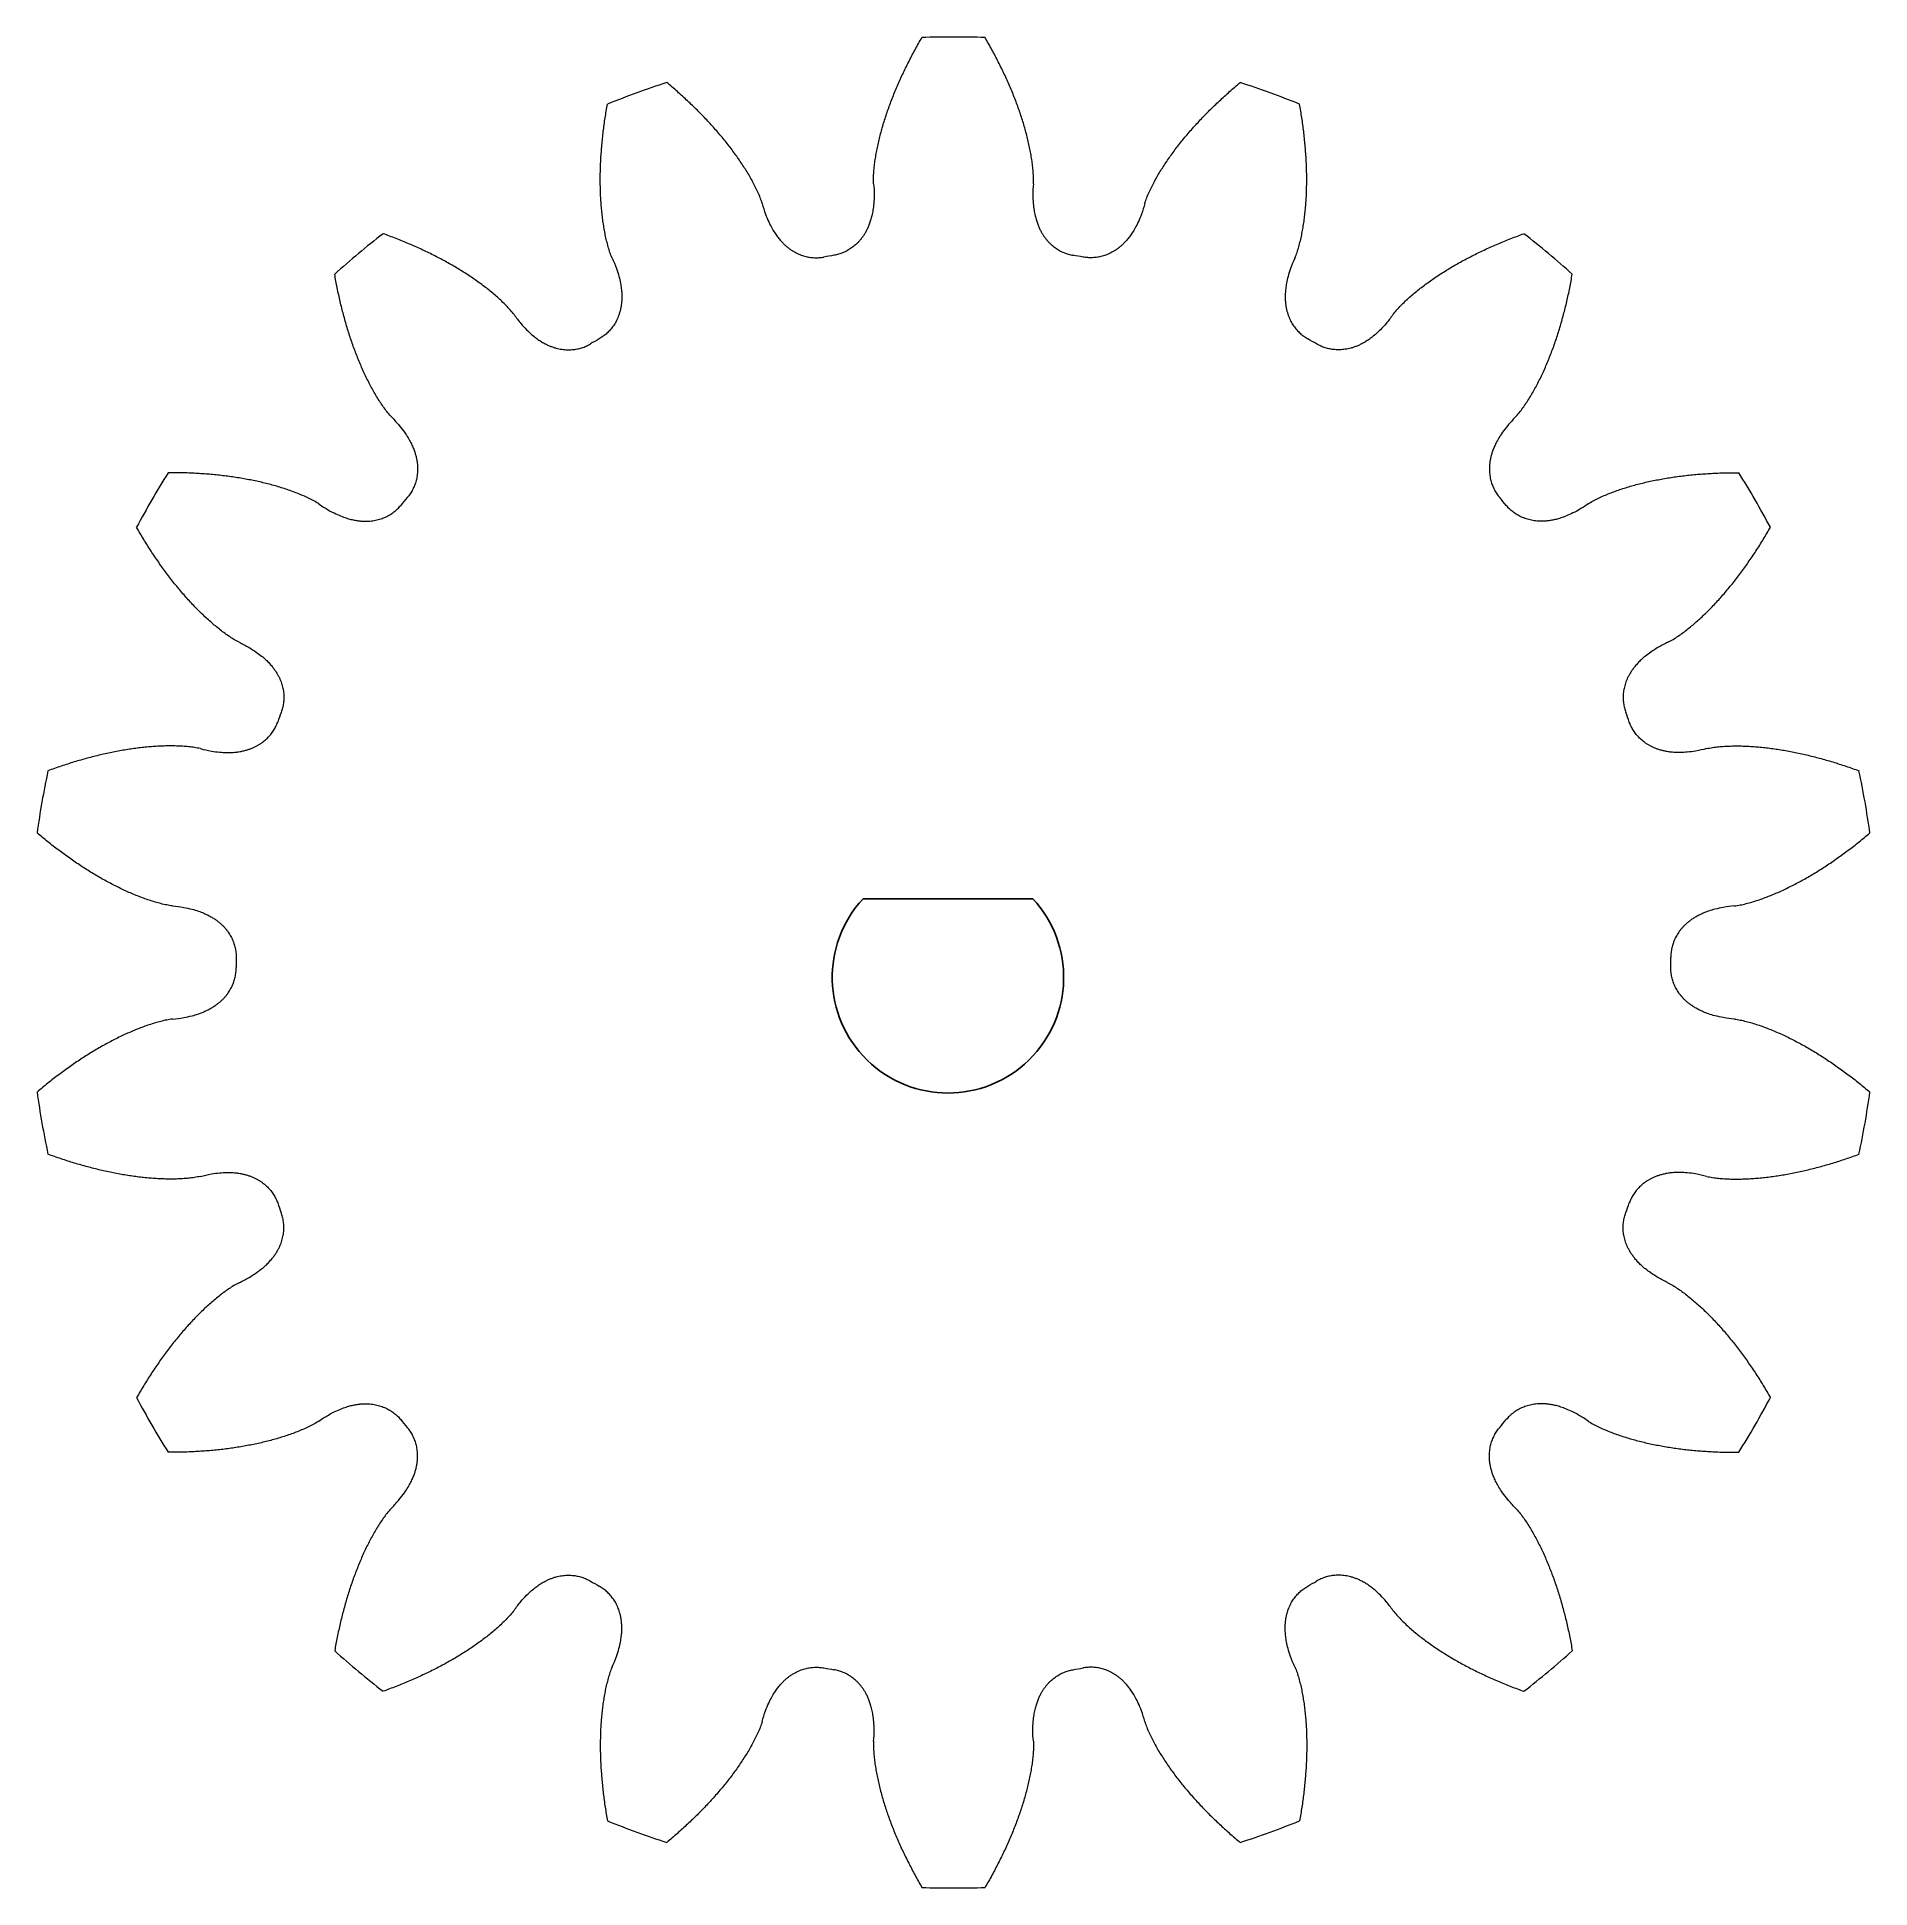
# Model space of a CAD drawing. Header units: millimetres. Extents: x -312.7 to -273.1, y 108.3 to 148.3.
import ezdxf

# ---------------------------------------------------------------- set-up
doc = ezdxf.new("R2010")
doc.units = ezdxf.units.MM
doc.linetypes.add('K5LT_BASIC', pattern=[0])
doc.layers.get('0').update_dxf_attribs({"true_color": 0xffffff})
doc.layers.add('Системный слой', color=7, linetype='Continuous', true_color=0xffffff)

msp = doc.modelspace()

# ---------------------------------------------------------------- linework, layer by layer
for q in [(-294.833, 129.7), (-291.167, 129.7)]:
    msp.add_line((-293, 129.7), q)
msp.add_arc((-293, 128), 2.5, 137.1564, 42.8436)
at = {"layer": 'Системный слой', "color": 0, "linetype": 'K5LT_BASIC', "lineweight": 9}
for radius, start, end in [(20, 88.0472, 91.9528), (20, 108.0472, 111.9528), (20, 68.0472, 71.9528), (20, 128.0472, 131.9528), (20, 48.0472, 51.9528), (15.5, 99.5903, 100.4097), (15.5, 79.5903, 80.4097), (15.5, 119.5903, 120.4097), (15.5, 59.5903, 60.4097), (20, 148.0472, 151.9528), (20, 28.0472, 31.9528), (15.5, 139.5903, 140.4097), (15.5, 39.5903, 40.4097), (15.5, 159.5903, 160.4097), (15.5, 19.5903, 20.4097), (20, 168.0472, 171.9528), (20, 8.0472, 11.9528), (15.5, 179.5903, 180.4097), (15.5, 359.5903, 0.4097), (20, 188.0472, 191.9528), (20, 348.0472, 351.9528), (15.5, 199.5903, 200.4097), (15.5, 339.5903, 340.4097), (20, 208.0472, 211.9528), (20, 328.0472, 331.9528), (15.5, 219.5903, 220.4097), (15.5, 319.5903, 320.4097), (15.5, 239.5903, 240.4097), (15.5, 299.5903, 300.4097), (20, 228.0472, 231.9528), (20, 308.0472, 311.9528), (15.5, 259.5903, 260.4097), (15.5, 279.5903, 280.4097), (20, 248.0472, 251.9528), (20, 288.0472, 291.9528), (20, 268.0472, 271.9528)]:
    msp.add_arc((-292.881, 128.321), radius, start, end, dxfattribs=at)
for points in [[(-294.606, 145.15), (-294.608, 145.193), (-294.609, 145.236), (-294.608, 145.279), (-294.607, 145.322), (-294.605, 145.365), (-294.602, 145.409), (-294.599, 145.452), (-294.594, 145.496), (-294.589, 145.539), (-294.584, 145.583), (-294.579, 145.626), (-294.572, 145.67), (-294.566, 145.713), (-294.559, 145.757), (-294.551, 145.801), (-294.543, 145.845), (-294.535, 145.888), (-294.526, 145.932), (-294.516, 145.976), (-294.507, 146.02), (-294.497, 146.064), (-294.486, 146.108), (-294.475, 146.152), (-294.464, 146.196), (-294.453, 146.24), (-294.441, 146.284), (-294.429, 146.328), (-294.416, 146.372), (-294.403, 146.416), (-294.39, 146.46), (-294.376, 146.504), (-294.363, 146.548), (-294.348, 146.592), (-294.334, 146.636), (-294.319, 146.681), (-294.304, 146.725), (-294.288, 146.769), (-294.272, 146.813), (-294.256, 146.857), (-294.24, 146.901), (-294.223, 146.945), (-294.206, 146.989), (-294.189, 147.034), (-294.171, 147.078), (-294.153, 147.122), (-294.135, 147.166), (-294.116, 147.21), (-294.097, 147.254), (-294.078, 147.298), (-294.059, 147.343), (-294.039, 147.387), (-294.019, 147.431), (-293.999, 147.475), (-293.978, 147.519), (-293.958, 147.563), (-293.937, 147.607), (-293.915, 147.651), (-293.894, 147.695), (-293.872, 147.739), (-293.849, 147.783), (-293.827, 147.827), (-293.804, 147.871), (-293.781, 147.915), (-293.758, 147.959), (-293.734, 148.003), (-293.711, 148.046), (-293.687, 148.09), (-293.662, 148.134), (-293.637, 148.178), (-293.613, 148.222), (-293.588, 148.266), (-293.562, 148.309)], [(-291.155, 145.15), (-291.153, 145.193), (-291.152, 145.236), (-291.153, 145.279), (-291.154, 145.322), (-291.156, 145.365), (-291.159, 145.409), (-291.162, 145.452), (-291.167, 145.496), (-291.172, 145.539), (-291.177, 145.583), (-291.182, 145.626), (-291.189, 145.67), (-291.195, 145.713), (-291.202, 145.757), (-291.21, 145.801), (-291.218, 145.845), (-291.227, 145.888), (-291.236, 145.932), (-291.245, 145.976), (-291.254, 146.02), (-291.264, 146.064), (-291.275, 146.108), (-291.286, 146.152), (-291.297, 146.196), (-291.308, 146.24), (-291.32, 146.284), (-291.332, 146.328), (-291.345, 146.372), (-291.358, 146.416), (-291.371, 146.46), (-291.385, 146.504), (-291.399, 146.548), (-291.413, 146.592), (-291.427, 146.636), (-291.442, 146.681), (-291.457, 146.725), (-291.473, 146.769), (-291.489, 146.813), (-291.505, 146.857), (-291.521, 146.901), (-291.538, 146.945), (-291.555, 146.989), (-291.572, 147.034), (-291.59, 147.078), (-291.608, 147.122), (-291.626, 147.166), (-291.645, 147.21), (-291.664, 147.254), (-291.683, 147.298), (-291.702, 147.343), (-291.722, 147.387), (-291.742, 147.431), (-291.762, 147.475), (-291.783, 147.519), (-291.803, 147.563), (-291.824, 147.607), (-291.846, 147.651), (-291.867, 147.695), (-291.889, 147.739), (-291.912, 147.783), (-291.934, 147.827), (-291.957, 147.871), (-291.98, 147.915), (-292.003, 147.959), (-292.027, 148.003), (-292.05, 148.046), (-292.075, 148.09), (-292.099, 148.134), (-292.124, 148.178), (-292.148, 148.222), (-292.174, 148.266), (-292.199, 148.309)], [(-297.015, 144.725), (-297.028, 144.766), (-297.042, 144.807), (-297.057, 144.847), (-297.072, 144.887), (-297.09, 144.927), (-297.107, 144.967), (-297.125, 145.007), (-297.144, 145.046), (-297.164, 145.085), (-297.183, 145.124), (-297.204, 145.163), (-297.224, 145.202), (-297.245, 145.241), (-297.267, 145.28), (-297.289, 145.318), (-297.312, 145.356), (-297.335, 145.395), (-297.358, 145.433), (-297.382, 145.471), (-297.406, 145.509), (-297.43, 145.546), (-297.455, 145.584), (-297.48, 145.622), (-297.506, 145.659), (-297.532, 145.697), (-297.558, 145.734), (-297.584, 145.771), (-297.611, 145.809), (-297.639, 145.846), (-297.666, 145.882), (-297.694, 145.919), (-297.722, 145.956), (-297.751, 145.992), (-297.779, 146.029), (-297.808, 146.065), (-297.838, 146.101), (-297.867, 146.138), (-297.897, 146.174), (-297.928, 146.21), (-297.958, 146.246), (-297.989, 146.281), (-298.02, 146.317), (-298.051, 146.353), (-298.083, 146.388), (-298.115, 146.423), (-298.147, 146.459), (-298.18, 146.494), (-298.213, 146.529), (-298.246, 146.564), (-298.279, 146.598), (-298.313, 146.633), (-298.346, 146.668), (-298.381, 146.702), (-298.415, 146.737), (-298.449, 146.771), (-298.484, 146.805), (-298.52, 146.839), (-298.555, 146.873), (-298.591, 146.907), (-298.626, 146.941), (-298.663, 146.974), (-298.699, 147.008), (-298.736, 147.041), (-298.773, 147.075), (-298.81, 147.108), (-298.847, 147.141), (-298.885, 147.174), (-298.923, 147.207), (-298.961, 147.239), (-298.999, 147.272), (-299.038, 147.305), (-299.077, 147.337)], [(-288.746, 144.725), (-288.733, 144.766), (-288.719, 144.807), (-288.704, 144.847), (-288.689, 144.887), (-288.671, 144.927), (-288.654, 144.967), (-288.636, 145.007), (-288.617, 145.046), (-288.597, 145.085), (-288.578, 145.124), (-288.557, 145.163), (-288.537, 145.202), (-288.516, 145.241), (-288.494, 145.28), (-288.472, 145.318), (-288.449, 145.356), (-288.426, 145.395), (-288.403, 145.433), (-288.379, 145.471), (-288.355, 145.509), (-288.331, 145.546), (-288.306, 145.584), (-288.281, 145.622), (-288.255, 145.659), (-288.229, 145.697), (-288.203, 145.734), (-288.177, 145.771), (-288.15, 145.809), (-288.123, 145.846), (-288.095, 145.882), (-288.067, 145.919), (-288.039, 145.956), (-288.011, 145.992), (-287.982, 146.029), (-287.953, 146.065), (-287.923, 146.101), (-287.894, 146.138), (-287.864, 146.174), (-287.833, 146.21), (-287.803, 146.246), (-287.772, 146.281), (-287.741, 146.317), (-287.71, 146.353), (-287.678, 146.388), (-287.646, 146.423), (-287.614, 146.459), (-287.581, 146.494), (-287.548, 146.529), (-287.515, 146.564), (-287.482, 146.598), (-287.448, 146.633), (-287.415, 146.668), (-287.381, 146.702), (-287.346, 146.737), (-287.312, 146.771), (-287.277, 146.805), (-287.241, 146.839), (-287.206, 146.873), (-287.17, 146.907), (-287.135, 146.941), (-287.098, 146.974), (-287.062, 147.008), (-287.025, 147.041), (-286.988, 147.075), (-286.951, 147.108), (-286.914, 147.141), (-286.876, 147.174), (-286.838, 147.207), (-286.8, 147.239), (-286.762, 147.272), (-286.723, 147.305), (-286.685, 147.337)], [(-300.258, 143.545), (-300.275, 143.585), (-300.29, 143.625), (-300.304, 143.665), (-300.318, 143.706), (-300.33, 143.748), (-300.342, 143.789), (-300.354, 143.831), (-300.365, 143.874), (-300.375, 143.916), (-300.386, 143.959), (-300.395, 144.002), (-300.404, 144.045), (-300.413, 144.088), (-300.421, 144.132), (-300.429, 144.175), (-300.436, 144.219), (-300.443, 144.263), (-300.45, 144.307), (-300.456, 144.352), (-300.462, 144.396), (-300.468, 144.441), (-300.473, 144.486), (-300.478, 144.531), (-300.482, 144.576), (-300.487, 144.621), (-300.491, 144.667), (-300.494, 144.712), (-300.497, 144.758), (-300.5, 144.804), (-300.503, 144.85), (-300.505, 144.896), (-300.507, 144.942), (-300.509, 144.988), (-300.51, 145.035), (-300.512, 145.081), (-300.512, 145.128), (-300.513, 145.175), (-300.513, 145.222), (-300.513, 145.269), (-300.513, 145.316), (-300.512, 145.363), (-300.511, 145.41), (-300.51, 145.458), (-300.508, 145.505), (-300.507, 145.553), (-300.505, 145.601), (-300.502, 145.648), (-300.5, 145.696), (-300.497, 145.744), (-300.494, 145.792), (-300.49, 145.84), (-300.487, 145.889), (-300.483, 145.937), (-300.478, 145.985), (-300.474, 146.034), (-300.469, 146.083), (-300.464, 146.131), (-300.459, 146.18), (-300.453, 146.229), (-300.447, 146.278), (-300.441, 146.327), (-300.435, 146.376), (-300.428, 146.425), (-300.422, 146.474), (-300.415, 146.524), (-300.407, 146.573), (-300.4, 146.623), (-300.392, 146.672), (-300.383, 146.722), (-300.375, 146.771), (-300.366, 146.821), (-300.357, 146.871)], [(-285.503, 143.545), (-285.487, 143.585), (-285.471, 143.625), (-285.457, 143.665), (-285.443, 143.706), (-285.431, 143.748), (-285.419, 143.789), (-285.407, 143.831), (-285.396, 143.874), (-285.386, 143.916), (-285.375, 143.959), (-285.366, 144.002), (-285.357, 144.045), (-285.348, 144.088), (-285.34, 144.132), (-285.332, 144.175), (-285.325, 144.219), (-285.318, 144.263), (-285.311, 144.307), (-285.305, 144.352), (-285.299, 144.396), (-285.293, 144.441), (-285.288, 144.486), (-285.283, 144.531), (-285.279, 144.576), (-285.274, 144.621), (-285.27, 144.667), (-285.267, 144.712), (-285.264, 144.758), (-285.261, 144.804), (-285.258, 144.85), (-285.256, 144.896), (-285.254, 144.942), (-285.252, 144.988), (-285.251, 145.035), (-285.25, 145.081), (-285.249, 145.128), (-285.248, 145.175), (-285.248, 145.222), (-285.248, 145.269), (-285.248, 145.316), (-285.249, 145.363), (-285.25, 145.41), (-285.251, 145.458), (-285.253, 145.505), (-285.255, 145.553), (-285.256, 145.601), (-285.259, 145.648), (-285.261, 145.696), (-285.264, 145.744), (-285.267, 145.792), (-285.271, 145.84), (-285.274, 145.889), (-285.278, 145.937), (-285.283, 145.985), (-285.287, 146.034), (-285.292, 146.083), (-285.297, 146.131), (-285.302, 146.18), (-285.308, 146.229), (-285.314, 146.278), (-285.32, 146.327), (-285.326, 146.376), (-285.333, 146.425), (-285.339, 146.474), (-285.346, 146.524), (-285.354, 146.573), (-285.362, 146.623), (-285.369, 146.672), (-285.378, 146.722), (-285.386, 146.771), (-285.395, 146.821), (-285.404, 146.871)], [(-294.606, 145.15), (-294.599, 145.069), (-294.595, 144.988), (-294.596, 144.907), (-294.596, 144.846), (-294.598, 144.785), (-294.604, 144.724), (-294.608, 144.676), (-294.613, 144.627), (-294.621, 144.579), (-294.628, 144.539), (-294.635, 144.5), (-294.644, 144.46), (-294.652, 144.427), (-294.661, 144.393), (-294.671, 144.36), (-294.68, 144.331), (-294.69, 144.302), (-294.701, 144.273), (-294.71, 144.248), (-294.721, 144.222), (-294.732, 144.197), (-294.743, 144.174), (-294.754, 144.151), (-294.766, 144.129), (-294.777, 144.108), (-294.788, 144.087), (-294.801, 144.067), (-294.812, 144.048), (-294.824, 144.03), (-294.837, 144.011), (-294.849, 143.994), (-294.862, 143.977), (-294.875, 143.96), (-294.887, 143.944), (-294.9, 143.929), (-294.914, 143.914), (-294.927, 143.899), (-294.94, 143.884), (-294.954, 143.871), (-294.968, 143.857), (-294.981, 143.844), (-294.996, 143.831), (-295.009, 143.819), (-295.024, 143.807), (-295.038, 143.795), (-295.052, 143.784), (-295.067, 143.773), (-295.082, 143.762), (-295.097, 143.752), (-295.111, 143.742), (-295.127, 143.733), (-295.142, 143.723), (-295.157, 143.714), (-295.172, 143.706), (-295.188, 143.697), (-295.203, 143.689), (-295.219, 143.682), (-295.234, 143.674), (-295.25, 143.667), (-295.266, 143.661), (-295.282, 143.654), (-295.298, 143.648), (-295.314, 143.642), (-295.331, 143.637), (-295.347, 143.632), (-295.363, 143.627), (-295.38, 143.622), (-295.396, 143.618), (-295.413, 143.614), (-295.429, 143.61), (-295.446, 143.607), (-295.463, 143.604)], [(-291.155, 145.15), (-291.162, 145.069), (-291.166, 144.988), (-291.165, 144.907), (-291.165, 144.846), (-291.163, 144.785), (-291.157, 144.724), (-291.153, 144.676), (-291.148, 144.627), (-291.14, 144.579), (-291.133, 144.539), (-291.126, 144.5), (-291.117, 144.46), (-291.109, 144.427), (-291.1, 144.393), (-291.09, 144.36), (-291.081, 144.331), (-291.071, 144.302), (-291.06, 144.273), (-291.051, 144.248), (-291.04, 144.222), (-291.029, 144.197), (-291.018, 144.174), (-291.007, 144.151), (-290.995, 144.129), (-290.984, 144.108), (-290.973, 144.087), (-290.96, 144.067), (-290.949, 144.048), (-290.937, 144.03), (-290.924, 144.011), (-290.912, 143.994), (-290.899, 143.977), (-290.886, 143.96), (-290.874, 143.944), (-290.861, 143.929), (-290.847, 143.914), (-290.834, 143.899), (-290.821, 143.884), (-290.807, 143.871), (-290.793, 143.857), (-290.78, 143.844), (-290.765, 143.831), (-290.752, 143.819), (-290.737, 143.807), (-290.723, 143.795), (-290.709, 143.784), (-290.694, 143.773), (-290.679, 143.762), (-290.664, 143.752), (-290.65, 143.742), (-290.634, 143.733), (-290.619, 143.723), (-290.604, 143.714), (-290.589, 143.706), (-290.573, 143.697), (-290.558, 143.689), (-290.542, 143.682), (-290.527, 143.674), (-290.511, 143.667), (-290.495, 143.661), (-290.479, 143.654), (-290.463, 143.648), (-290.447, 143.642), (-290.43, 143.637), (-290.414, 143.632), (-290.398, 143.627), (-290.381, 143.622), (-290.365, 143.618), (-290.348, 143.614), (-290.332, 143.61), (-290.315, 143.607), (-290.298, 143.604)], [(-297.015, 144.725), (-296.994, 144.647), (-296.97, 144.569), (-296.941, 144.493), (-296.92, 144.436), (-296.897, 144.379), (-296.871, 144.324), (-296.851, 144.28), (-296.829, 144.236), (-296.806, 144.194), (-296.786, 144.159), (-296.765, 144.124), (-296.743, 144.09), (-296.724, 144.061), (-296.704, 144.033), (-296.684, 144.005), (-296.665, 143.981), (-296.646, 143.957), (-296.626, 143.934), (-296.608, 143.913), (-296.59, 143.893), (-296.57, 143.873), (-296.553, 143.855), (-296.534, 143.837), (-296.516, 143.82), (-296.498, 143.804), (-296.48, 143.789), (-296.462, 143.774), (-296.444, 143.76), (-296.427, 143.747), (-296.408, 143.734), (-296.391, 143.722), (-296.373, 143.71), (-296.356, 143.699), (-296.338, 143.689), (-296.321, 143.678), (-296.303, 143.669), (-296.286, 143.659), (-296.268, 143.65), (-296.25, 143.642), (-296.233, 143.634), (-296.216, 143.626), (-296.198, 143.619), (-296.181, 143.612), (-296.163, 143.606), (-296.145, 143.6), (-296.128, 143.594), (-296.111, 143.589), (-296.093, 143.584), (-296.076, 143.579), (-296.058, 143.575), (-296.041, 143.571), (-296.024, 143.568), (-296.006, 143.564), (-295.989, 143.562), (-295.972, 143.559), (-295.954, 143.557), (-295.937, 143.555), (-295.92, 143.553), (-295.902, 143.552), (-295.885, 143.551), (-295.868, 143.551), (-295.851, 143.551), (-295.834, 143.551), (-295.817, 143.551), (-295.799, 143.552), (-295.782, 143.553), (-295.765, 143.554), (-295.748, 143.556), (-295.732, 143.558), (-295.715, 143.56), (-295.698, 143.563), (-295.681, 143.566)], [(-288.746, 144.725), (-288.767, 144.647), (-288.791, 144.569), (-288.82, 144.493), (-288.841, 144.436), (-288.864, 144.379), (-288.89, 144.324), (-288.91, 144.28), (-288.932, 144.236), (-288.955, 144.194), (-288.975, 144.159), (-288.996, 144.124), (-289.018, 144.09), (-289.037, 144.061), (-289.057, 144.033), (-289.077, 144.005), (-289.096, 143.981), (-289.115, 143.957), (-289.135, 143.934), (-289.153, 143.913), (-289.171, 143.893), (-289.191, 143.873), (-289.208, 143.855), (-289.227, 143.837), (-289.245, 143.82), (-289.263, 143.804), (-289.281, 143.789), (-289.299, 143.774), (-289.317, 143.76), (-289.334, 143.747), (-289.353, 143.734), (-289.37, 143.722), (-289.388, 143.71), (-289.406, 143.699), (-289.423, 143.689), (-289.44, 143.678), (-289.458, 143.669), (-289.475, 143.659), (-289.493, 143.65), (-289.511, 143.642), (-289.528, 143.634), (-289.545, 143.626), (-289.563, 143.619), (-289.58, 143.612), (-289.598, 143.606), (-289.616, 143.6), (-289.633, 143.594), (-289.65, 143.589), (-289.668, 143.584), (-289.685, 143.579), (-289.703, 143.575), (-289.72, 143.571), (-289.737, 143.568), (-289.755, 143.564), (-289.772, 143.562), (-289.789, 143.559), (-289.807, 143.557), (-289.824, 143.555), (-289.841, 143.553), (-289.859, 143.552), (-289.876, 143.551), (-289.893, 143.551), (-289.91, 143.551), (-289.927, 143.551), (-289.945, 143.551), (-289.962, 143.552), (-289.979, 143.553), (-289.996, 143.554), (-290.013, 143.556), (-290.029, 143.558), (-290.046, 143.56), (-290.063, 143.563), (-290.08, 143.566)], [(-302.376, 142.322), (-302.402, 142.356), (-302.429, 142.389), (-302.457, 142.422), (-302.486, 142.455), (-302.516, 142.486), (-302.546, 142.517), (-302.576, 142.548), (-302.607, 142.579), (-302.639, 142.609), (-302.671, 142.639), (-302.703, 142.669), (-302.736, 142.698), (-302.769, 142.728), (-302.803, 142.756), (-302.837, 142.785), (-302.871, 142.813), (-302.906, 142.842), (-302.941, 142.869), (-302.976, 142.897), (-303.012, 142.925), (-303.048, 142.952), (-303.084, 142.979), (-303.12, 143.005), (-303.157, 143.032), (-303.194, 143.058), (-303.232, 143.084), (-303.269, 143.11), (-303.307, 143.136), (-303.345, 143.161), (-303.384, 143.186), (-303.423, 143.212), (-303.462, 143.236), (-303.501, 143.261), (-303.54, 143.286), (-303.58, 143.31), (-303.62, 143.334), (-303.66, 143.358), (-303.701, 143.381), (-303.742, 143.405), (-303.783, 143.428), (-303.824, 143.451), (-303.865, 143.474), (-303.907, 143.497), (-303.949, 143.519), (-303.991, 143.541), (-304.033, 143.563), (-304.076, 143.585), (-304.118, 143.607), (-304.162, 143.629), (-304.205, 143.65), (-304.248, 143.671), (-304.292, 143.692), (-304.336, 143.713), (-304.38, 143.733), (-304.424, 143.754), (-304.468, 143.774), (-304.513, 143.794), (-304.558, 143.814), (-304.603, 143.833), (-304.648, 143.852), (-304.694, 143.872), (-304.74, 143.891), (-304.785, 143.91), (-304.831, 143.928), (-304.878, 143.947), (-304.924, 143.965), (-304.971, 143.983), (-305.018, 144.001), (-305.065, 144.019), (-305.112, 144.037), (-305.159, 144.054), (-305.207, 144.071)], [(-283.385, 142.322), (-283.359, 142.356), (-283.332, 142.389), (-283.304, 142.422), (-283.275, 142.455), (-283.245, 142.486), (-283.215, 142.517), (-283.185, 142.548), (-283.154, 142.579), (-283.122, 142.609), (-283.09, 142.639), (-283.058, 142.669), (-283.025, 142.698), (-282.992, 142.728), (-282.958, 142.756), (-282.924, 142.785), (-282.89, 142.813), (-282.855, 142.842), (-282.82, 142.869), (-282.785, 142.897), (-282.749, 142.925), (-282.714, 142.952), (-282.677, 142.979), (-282.641, 143.005), (-282.604, 143.032), (-282.567, 143.058), (-282.529, 143.084), (-282.492, 143.11), (-282.454, 143.136), (-282.416, 143.161), (-282.377, 143.186), (-282.338, 143.212), (-282.299, 143.236), (-282.26, 143.261), (-282.221, 143.286), (-282.181, 143.31), (-282.141, 143.334), (-282.101, 143.358), (-282.06, 143.381), (-282.019, 143.405), (-281.979, 143.428), (-281.937, 143.451), (-281.896, 143.474), (-281.854, 143.497), (-281.812, 143.519), (-281.77, 143.541), (-281.728, 143.563), (-281.685, 143.585), (-281.643, 143.607), (-281.6, 143.629), (-281.556, 143.65), (-281.513, 143.671), (-281.469, 143.692), (-281.425, 143.713), (-281.381, 143.733), (-281.337, 143.754), (-281.293, 143.774), (-281.248, 143.794), (-281.203, 143.814), (-281.158, 143.833), (-281.113, 143.852), (-281.067, 143.872), (-281.022, 143.891), (-280.976, 143.91), (-280.93, 143.928), (-280.883, 143.947), (-280.837, 143.965), (-280.79, 143.983), (-280.743, 144.001), (-280.696, 144.019), (-280.649, 144.037), (-280.602, 144.054), (-280.554, 144.071)], [(-300.258, 143.545), (-300.223, 143.471), (-300.192, 143.396), (-300.165, 143.32), (-300.145, 143.263), (-300.126, 143.204), (-300.11, 143.145), (-300.097, 143.098), (-300.086, 143.051), (-300.077, 143.003), (-300.069, 142.964), (-300.063, 142.924), (-300.058, 142.884), (-300.054, 142.849), (-300.051, 142.815), (-300.049, 142.78), (-300.047, 142.75), (-300.047, 142.719), (-300.047, 142.689), (-300.047, 142.661), (-300.049, 142.634), (-300.051, 142.606), (-300.053, 142.581), (-300.055, 142.556), (-300.059, 142.531), (-300.062, 142.507), (-300.066, 142.484), (-300.07, 142.461), (-300.075, 142.439), (-300.08, 142.417), (-300.086, 142.396), (-300.091, 142.375), (-300.097, 142.355), (-300.104, 142.335), (-300.11, 142.316), (-300.117, 142.297), (-300.124, 142.278), (-300.131, 142.259), (-300.139, 142.241), (-300.147, 142.224), (-300.155, 142.206), (-300.164, 142.189), (-300.173, 142.172), (-300.182, 142.156), (-300.191, 142.14), (-300.201, 142.124), (-300.21, 142.108), (-300.22, 142.093), (-300.23, 142.078), (-300.241, 142.063), (-300.251, 142.049), (-300.262, 142.035), (-300.273, 142.021), (-300.284, 142.007), (-300.296, 141.994), (-300.308, 141.981), (-300.319, 141.968), (-300.332, 141.956), (-300.344, 141.943), (-300.356, 141.931), (-300.369, 141.92), (-300.382, 141.908), (-300.395, 141.897), (-300.408, 141.886), (-300.421, 141.875), (-300.435, 141.865), (-300.449, 141.855), (-300.462, 141.845), (-300.476, 141.835), (-300.491, 141.826), (-300.505, 141.817), (-300.52, 141.808), (-300.534, 141.799)], [(-285.503, 143.545), (-285.538, 143.471), (-285.569, 143.396), (-285.596, 143.32), (-285.616, 143.263), (-285.635, 143.204), (-285.651, 143.145), (-285.664, 143.098), (-285.675, 143.051), (-285.684, 143.003), (-285.692, 142.964), (-285.698, 142.924), (-285.703, 142.884), (-285.707, 142.849), (-285.71, 142.815), (-285.712, 142.78), (-285.714, 142.75), (-285.714, 142.719), (-285.714, 142.689), (-285.714, 142.661), (-285.713, 142.634), (-285.71, 142.606), (-285.708, 142.581), (-285.706, 142.556), (-285.702, 142.531), (-285.699, 142.507), (-285.695, 142.484), (-285.691, 142.461), (-285.686, 142.439), (-285.681, 142.417), (-285.675, 142.396), (-285.67, 142.375), (-285.664, 142.355), (-285.657, 142.335), (-285.651, 142.316), (-285.644, 142.297), (-285.637, 142.278), (-285.63, 142.259), (-285.622, 142.241), (-285.614, 142.224), (-285.606, 142.206), (-285.597, 142.189), (-285.588, 142.172), (-285.579, 142.156), (-285.57, 142.14), (-285.56, 142.124), (-285.551, 142.108), (-285.541, 142.093), (-285.531, 142.078), (-285.52, 142.063), (-285.51, 142.049), (-285.499, 142.035), (-285.488, 142.021), (-285.477, 142.007), (-285.465, 141.994), (-285.454, 141.981), (-285.442, 141.968), (-285.429, 141.956), (-285.417, 141.943), (-285.405, 141.931), (-285.392, 141.92), (-285.379, 141.908), (-285.366, 141.897), (-285.353, 141.886), (-285.34, 141.875), (-285.326, 141.865), (-285.312, 141.855), (-285.299, 141.845), (-285.285, 141.835), (-285.27, 141.826), (-285.256, 141.817), (-285.241, 141.808), (-285.227, 141.799)], [(-305.02, 140.104), (-305.049, 140.135), (-305.077, 140.168), (-305.104, 140.201), (-305.132, 140.234), (-305.157, 140.269), (-305.183, 140.304), (-305.208, 140.34), (-305.233, 140.376), (-305.257, 140.412), (-305.281, 140.449), (-305.305, 140.486), (-305.328, 140.523), (-305.351, 140.561), (-305.374, 140.599), (-305.396, 140.638), (-305.418, 140.676), (-305.44, 140.715), (-305.461, 140.754), (-305.482, 140.794), (-305.503, 140.834), (-305.523, 140.874), (-305.544, 140.914), (-305.564, 140.955), (-305.583, 140.996), (-305.603, 141.037), (-305.622, 141.078), (-305.641, 141.12), (-305.66, 141.162), (-305.678, 141.204), (-305.696, 141.246), (-305.714, 141.288), (-305.732, 141.331), (-305.749, 141.374), (-305.767, 141.417), (-305.784, 141.461), (-305.8, 141.504), (-305.817, 141.548), (-305.833, 141.592), (-305.849, 141.636), (-305.865, 141.681), (-305.881, 141.725), (-305.896, 141.77), (-305.911, 141.815), (-305.926, 141.86), (-305.94, 141.905), (-305.955, 141.951), (-305.969, 141.997), (-305.983, 142.042), (-305.997, 142.089), (-306.01, 142.135), (-306.023, 142.181), (-306.037, 142.228), (-306.049, 142.275), (-306.062, 142.322), (-306.074, 142.369), (-306.086, 142.416), (-306.098, 142.463), (-306.11, 142.511), (-306.122, 142.559), (-306.133, 142.607), (-306.144, 142.655), (-306.155, 142.703), (-306.165, 142.752), (-306.176, 142.8), (-306.186, 142.849), (-306.196, 142.898), (-306.206, 142.947), (-306.215, 142.996), (-306.224, 143.046), (-306.234, 143.095), (-306.242, 143.145), (-306.251, 143.195)], [(-280.741, 140.104), (-280.712, 140.135), (-280.684, 140.168), (-280.657, 140.201), (-280.629, 140.234), (-280.604, 140.269), (-280.578, 140.304), (-280.553, 140.34), (-280.528, 140.376), (-280.504, 140.412), (-280.48, 140.449), (-280.456, 140.486), (-280.433, 140.523), (-280.41, 140.561), (-280.387, 140.599), (-280.365, 140.638), (-280.343, 140.676), (-280.321, 140.715), (-280.3, 140.754), (-280.279, 140.794), (-280.258, 140.834), (-280.238, 140.874), (-280.217, 140.914), (-280.197, 140.955), (-280.178, 140.996), (-280.158, 141.037), (-280.139, 141.078), (-280.12, 141.12), (-280.101, 141.162), (-280.083, 141.204), (-280.065, 141.246), (-280.047, 141.288), (-280.029, 141.331), (-280.012, 141.374), (-279.994, 141.417), (-279.977, 141.461), (-279.961, 141.504), (-279.944, 141.548), (-279.928, 141.592), (-279.912, 141.636), (-279.896, 141.681), (-279.88, 141.725), (-279.865, 141.77), (-279.85, 141.815), (-279.835, 141.86), (-279.821, 141.905), (-279.806, 141.951), (-279.792, 141.997), (-279.778, 142.042), (-279.764, 142.089), (-279.751, 142.135), (-279.738, 142.181), (-279.725, 142.228), (-279.712, 142.275), (-279.699, 142.322), (-279.687, 142.369), (-279.675, 142.416), (-279.663, 142.463), (-279.651, 142.511), (-279.639, 142.559), (-279.628, 142.607), (-279.617, 142.655), (-279.606, 142.703), (-279.596, 142.752), (-279.585, 142.8), (-279.575, 142.849), (-279.565, 142.898), (-279.555, 142.947), (-279.546, 142.996), (-279.537, 143.046), (-279.528, 143.095), (-279.519, 143.145), (-279.51, 143.195)], [(-302.376, 142.322), (-302.33, 142.255), (-302.28, 142.191), (-302.228, 142.129), (-302.188, 142.083), (-302.147, 142.037), (-302.104, 141.994), (-302.07, 141.96), (-302.034, 141.926), (-301.998, 141.894), (-301.967, 141.868), (-301.936, 141.842), (-301.904, 141.818), (-301.876, 141.797), (-301.848, 141.777), (-301.819, 141.759), (-301.793, 141.742), (-301.767, 141.726), (-301.74, 141.711), (-301.716, 141.698), (-301.692, 141.685), (-301.667, 141.673), (-301.644, 141.662), (-301.621, 141.652), (-301.598, 141.642), (-301.576, 141.633), (-301.554, 141.625), (-301.531, 141.618), (-301.51, 141.61), (-301.489, 141.604), (-301.467, 141.598), (-301.447, 141.593), (-301.426, 141.588), (-301.406, 141.583), (-301.386, 141.579), (-301.366, 141.576), (-301.346, 141.573), (-301.326, 141.57), (-301.307, 141.567), (-301.287, 141.566), (-301.268, 141.564), (-301.249, 141.563), (-301.23, 141.562), (-301.212, 141.561), (-301.193, 141.561), (-301.174, 141.562), (-301.156, 141.562), (-301.138, 141.563), (-301.12, 141.565), (-301.102, 141.566), (-301.084, 141.568), (-301.066, 141.571), (-301.049, 141.573), (-301.031, 141.576), (-301.014, 141.579), (-300.997, 141.583), (-300.98, 141.587), (-300.963, 141.591), (-300.946, 141.595), (-300.93, 141.6), (-300.913, 141.605), (-300.897, 141.611), (-300.88, 141.616), (-300.864, 141.622), (-300.848, 141.628), (-300.833, 141.635), (-300.817, 141.642), (-300.802, 141.649), (-300.786, 141.656), (-300.771, 141.664), (-300.756, 141.672), (-300.741, 141.68), (-300.726, 141.688)], [(-283.385, 142.322), (-283.431, 142.255), (-283.481, 142.191), (-283.533, 142.129), (-283.573, 142.083), (-283.614, 142.037), (-283.657, 141.994), (-283.691, 141.96), (-283.727, 141.926), (-283.763, 141.894), (-283.794, 141.868), (-283.825, 141.842), (-283.857, 141.818), (-283.885, 141.797), (-283.913, 141.777), (-283.942, 141.759), (-283.968, 141.742), (-283.994, 141.726), (-284.021, 141.711), (-284.045, 141.698), (-284.069, 141.685), (-284.094, 141.673), (-284.117, 141.662), (-284.14, 141.652), (-284.164, 141.642), (-284.185, 141.633), (-284.207, 141.625), (-284.23, 141.618), (-284.251, 141.61), (-284.272, 141.604), (-284.294, 141.598), (-284.314, 141.593), (-284.335, 141.588), (-284.355, 141.583), (-284.375, 141.579), (-284.395, 141.576), (-284.415, 141.573), (-284.435, 141.57), (-284.454, 141.567), (-284.474, 141.566), (-284.493, 141.564), (-284.512, 141.563), (-284.531, 141.562), (-284.549, 141.561), (-284.568, 141.561), (-284.587, 141.562), (-284.605, 141.562), (-284.623, 141.563), (-284.641, 141.565), (-284.659, 141.566), (-284.677, 141.568), (-284.695, 141.571), (-284.712, 141.573), (-284.73, 141.576), (-284.747, 141.579), (-284.764, 141.583), (-284.781, 141.587), (-284.798, 141.591), (-284.815, 141.595), (-284.831, 141.6), (-284.848, 141.605), (-284.864, 141.611), (-284.881, 141.616), (-284.897, 141.622), (-284.913, 141.628), (-284.928, 141.635), (-284.944, 141.642), (-284.96, 141.649), (-284.975, 141.656), (-284.99, 141.664), (-285.005, 141.672), (-285.02, 141.68), (-285.035, 141.688)], [(-305.02, 140.104), (-304.962, 140.046), (-304.908, 139.986), (-304.856, 139.924), (-304.817, 139.877), (-304.779, 139.829), (-304.744, 139.779), (-304.716, 139.739), (-304.689, 139.698), (-304.665, 139.657), (-304.644, 139.622), (-304.624, 139.587), (-304.606, 139.551), (-304.59, 139.52), (-304.576, 139.488), (-304.562, 139.457), (-304.55, 139.428), (-304.539, 139.4), (-304.529, 139.371), (-304.52, 139.345), (-304.512, 139.319), (-304.504, 139.292), (-304.497, 139.268), (-304.491, 139.243), (-304.486, 139.219), (-304.481, 139.196), (-304.477, 139.172), (-304.473, 139.149), (-304.47, 139.127), (-304.467, 139.105), (-304.465, 139.083), (-304.463, 139.062), (-304.462, 139.041), (-304.461, 139.019), (-304.46, 138.999), (-304.46, 138.979), (-304.461, 138.959), (-304.461, 138.939), (-304.463, 138.919), (-304.464, 138.9), (-304.466, 138.881), (-304.468, 138.862), (-304.471, 138.843), (-304.473, 138.825), (-304.476, 138.806), (-304.48, 138.788), (-304.484, 138.77), (-304.488, 138.752), (-304.492, 138.735), (-304.497, 138.717), (-304.502, 138.7), (-304.508, 138.683), (-304.513, 138.666), (-304.519, 138.65), (-304.525, 138.633), (-304.532, 138.617), (-304.538, 138.601), (-304.546, 138.585), (-304.553, 138.569), (-304.56, 138.554), (-304.568, 138.538), (-304.576, 138.523), (-304.585, 138.508), (-304.593, 138.493), (-304.602, 138.479), (-304.611, 138.464), (-304.621, 138.45), (-304.63, 138.436), (-304.64, 138.422), (-304.651, 138.408), (-304.661, 138.395), (-304.672, 138.382), (-304.683, 138.369)], [(-280.741, 140.104), (-280.799, 140.046), (-280.853, 139.986), (-280.905, 139.924), (-280.944, 139.877), (-280.982, 139.829), (-281.017, 139.779), (-281.045, 139.739), (-281.072, 139.698), (-281.096, 139.657), (-281.117, 139.622), (-281.137, 139.587), (-281.155, 139.551), (-281.171, 139.52), (-281.185, 139.488), (-281.199, 139.457), (-281.211, 139.428), (-281.222, 139.4), (-281.232, 139.371), (-281.241, 139.345), (-281.25, 139.319), (-281.257, 139.292), (-281.264, 139.268), (-281.27, 139.243), (-281.275, 139.219), (-281.28, 139.196), (-281.284, 139.172), (-281.288, 139.149), (-281.291, 139.127), (-281.294, 139.105), (-281.296, 139.083), (-281.298, 139.062), (-281.299, 139.041), (-281.3, 139.019), (-281.301, 138.999), (-281.301, 138.979), (-281.3, 138.959), (-281.3, 138.939), (-281.298, 138.919), (-281.297, 138.9), (-281.295, 138.881), (-281.293, 138.862), (-281.29, 138.843), (-281.288, 138.825), (-281.285, 138.806), (-281.281, 138.788), (-281.277, 138.77), (-281.273, 138.752), (-281.269, 138.735), (-281.264, 138.717), (-281.259, 138.7), (-281.253, 138.683), (-281.248, 138.666), (-281.242, 138.65), (-281.236, 138.633), (-281.229, 138.617), (-281.223, 138.601), (-281.215, 138.585), (-281.208, 138.569), (-281.201, 138.554), (-281.193, 138.538), (-281.185, 138.523), (-281.176, 138.508), (-281.168, 138.493), (-281.159, 138.479), (-281.15, 138.464), (-281.14, 138.45), (-281.131, 138.436), (-281.121, 138.422), (-281.11, 138.408), (-281.1, 138.395), (-281.089, 138.382), (-281.078, 138.369)], [(-306.592, 138.23), (-306.628, 138.253), (-306.665, 138.275), (-306.703, 138.296), (-306.741, 138.317), (-306.779, 138.336), (-306.818, 138.355), (-306.858, 138.374), (-306.897, 138.392), (-306.937, 138.41), (-306.978, 138.427), (-307.018, 138.444), (-307.059, 138.46), (-307.1, 138.477), (-307.142, 138.492), (-307.183, 138.507), (-307.225, 138.523), (-307.268, 138.537), (-307.31, 138.551), (-307.353, 138.565), (-307.395, 138.579), (-307.438, 138.592), (-307.482, 138.605), (-307.525, 138.618), (-307.569, 138.63), (-307.613, 138.642), (-307.657, 138.654), (-307.701, 138.665), (-307.745, 138.676), (-307.79, 138.687), (-307.835, 138.698), (-307.88, 138.708), (-307.925, 138.718), (-307.97, 138.728), (-308.016, 138.737), (-308.061, 138.746), (-308.107, 138.755), (-308.153, 138.764), (-308.199, 138.772), (-308.245, 138.78), (-308.292, 138.788), (-308.339, 138.796), (-308.385, 138.803), (-308.432, 138.81), (-308.479, 138.817), (-308.526, 138.823), (-308.574, 138.83), (-308.621, 138.836), (-308.669, 138.841), (-308.717, 138.847), (-308.765, 138.852), (-308.813, 138.857), (-308.861, 138.862), (-308.909, 138.867), (-308.957, 138.871), (-309.006, 138.875), (-309.055, 138.879), (-309.104, 138.882), (-309.153, 138.885), (-309.202, 138.888), (-309.251, 138.891), (-309.3, 138.894), (-309.35, 138.896), (-309.399, 138.898), (-309.449, 138.9), (-309.499, 138.901), (-309.548, 138.902), (-309.599, 138.904), (-309.649, 138.904), (-309.699, 138.905), (-309.749, 138.905), (-309.8, 138.906), (-309.85, 138.905)], [(-279.169, 138.23), (-279.133, 138.253), (-279.096, 138.275), (-279.058, 138.296), (-279.02, 138.317), (-278.982, 138.336), (-278.943, 138.355), (-278.903, 138.374), (-278.864, 138.392), (-278.824, 138.41), (-278.783, 138.427), (-278.743, 138.444), (-278.702, 138.46), (-278.661, 138.477), (-278.619, 138.492), (-278.578, 138.507), (-278.536, 138.523), (-278.494, 138.537), (-278.451, 138.551), (-278.409, 138.565), (-278.366, 138.579), (-278.323, 138.592), (-278.279, 138.605), (-278.236, 138.618), (-278.192, 138.63), (-278.148, 138.642), (-278.104, 138.654), (-278.06, 138.665), (-278.016, 138.676), (-277.971, 138.687), (-277.926, 138.698), (-277.881, 138.708), (-277.836, 138.718), (-277.791, 138.728), (-277.745, 138.737), (-277.7, 138.746), (-277.654, 138.755), (-277.608, 138.764), (-277.562, 138.772), (-277.516, 138.78), (-277.469, 138.788), (-277.422, 138.796), (-277.376, 138.803), (-277.329, 138.81), (-277.282, 138.817), (-277.235, 138.823), (-277.187, 138.83), (-277.14, 138.836), (-277.092, 138.841), (-277.044, 138.847), (-276.996, 138.852), (-276.948, 138.857), (-276.9, 138.862), (-276.852, 138.867), (-276.804, 138.871), (-276.755, 138.875), (-276.706, 138.879), (-276.657, 138.882), (-276.608, 138.885), (-276.559, 138.888), (-276.51, 138.891), (-276.461, 138.894), (-276.411, 138.896), (-276.362, 138.898), (-276.312, 138.9), (-276.262, 138.901), (-276.213, 138.902), (-276.162, 138.904), (-276.112, 138.904), (-276.062, 138.905), (-276.012, 138.905), (-275.961, 138.906), (-275.911, 138.905)], [(-306.592, 138.23), (-306.526, 138.183), (-306.457, 138.139), (-306.387, 138.099), (-306.334, 138.069), (-306.28, 138.041), (-306.224, 138.015), (-306.18, 137.994), (-306.136, 137.975), (-306.09, 137.957), (-306.053, 137.943), (-306.014, 137.93), (-305.976, 137.918), (-305.943, 137.908), (-305.909, 137.899), (-305.876, 137.891), (-305.846, 137.884), (-305.816, 137.878), (-305.786, 137.873), (-305.759, 137.869), (-305.731, 137.865), (-305.704, 137.863), (-305.679, 137.86), (-305.653, 137.858), (-305.628, 137.857), (-305.604, 137.857), (-305.581, 137.856), (-305.557, 137.857), (-305.535, 137.857), (-305.513, 137.859), (-305.491, 137.861), (-305.47, 137.862), (-305.448, 137.865), (-305.428, 137.868), (-305.407, 137.871), (-305.387, 137.874), (-305.368, 137.878), (-305.348, 137.882), (-305.329, 137.886), (-305.31, 137.892), (-305.292, 137.896), (-305.273, 137.902), (-305.255, 137.908), (-305.238, 137.914), (-305.22, 137.92), (-305.203, 137.927), (-305.186, 137.933), (-305.169, 137.94), (-305.153, 137.948), (-305.136, 137.956), (-305.12, 137.963), (-305.104, 137.972), (-305.089, 137.98), (-305.073, 137.989), (-305.058, 137.998), (-305.043, 138.007), (-305.029, 138.017), (-305.014, 138.026), (-305, 138.036), (-304.986, 138.046), (-304.972, 138.057), (-304.959, 138.067), (-304.945, 138.078), (-304.932, 138.089), (-304.919, 138.101), (-304.907, 138.112), (-304.894, 138.124), (-304.882, 138.136), (-304.87, 138.148), (-304.859, 138.161), (-304.847, 138.173), (-304.836, 138.186), (-304.825, 138.199)], [(-279.169, 138.23), (-279.235, 138.183), (-279.304, 138.139), (-279.374, 138.099), (-279.427, 138.069), (-279.481, 138.041), (-279.537, 138.015), (-279.581, 137.994), (-279.625, 137.975), (-279.671, 137.957), (-279.708, 137.943), (-279.747, 137.93), (-279.785, 137.918), (-279.818, 137.908), (-279.852, 137.899), (-279.885, 137.891), (-279.915, 137.884), (-279.945, 137.878), (-279.975, 137.873), (-280.003, 137.869), (-280.03, 137.865), (-280.057, 137.863), (-280.082, 137.86), (-280.108, 137.858), (-280.133, 137.857), (-280.157, 137.857), (-280.18, 137.856), (-280.204, 137.857), (-280.226, 137.857), (-280.248, 137.859), (-280.27, 137.861), (-280.291, 137.862), (-280.313, 137.865), (-280.333, 137.868), (-280.354, 137.871), (-280.374, 137.874), (-280.394, 137.878), (-280.413, 137.882), (-280.432, 137.886), (-280.451, 137.892), (-280.469, 137.896), (-280.488, 137.902), (-280.506, 137.908), (-280.523, 137.914), (-280.541, 137.92), (-280.558, 137.927), (-280.575, 137.933), (-280.592, 137.94), (-280.608, 137.948), (-280.625, 137.956), (-280.641, 137.963), (-280.657, 137.972), (-280.672, 137.98), (-280.688, 137.989), (-280.703, 137.998), (-280.718, 138.007), (-280.732, 138.017), (-280.747, 138.026), (-280.761, 138.036), (-280.775, 138.046), (-280.789, 138.057), (-280.802, 138.067), (-280.816, 138.078), (-280.829, 138.089), (-280.842, 138.101), (-280.854, 138.112), (-280.867, 138.124), (-280.879, 138.136), (-280.891, 138.148), (-280.902, 138.161), (-280.914, 138.173), (-280.925, 138.186), (-280.936, 138.199)], [(-308.318, 135.241), (-308.356, 135.261), (-308.394, 135.282), (-308.43, 135.304), (-308.467, 135.326), (-308.504, 135.35), (-308.54, 135.374), (-308.576, 135.399), (-308.611, 135.424), (-308.646, 135.45), (-308.682, 135.476), (-308.716, 135.503), (-308.751, 135.53), (-308.786, 135.558), (-308.82, 135.586), (-308.854, 135.614), (-308.888, 135.643), (-308.922, 135.672), (-308.955, 135.702), (-308.988, 135.732), (-309.022, 135.762), (-309.054, 135.793), (-309.087, 135.824), (-309.12, 135.855), (-309.152, 135.887), (-309.185, 135.919), (-309.217, 135.951), (-309.249, 135.984), (-309.281, 136.016), (-309.313, 136.05), (-309.344, 136.083), (-309.376, 136.117), (-309.407, 136.151), (-309.438, 136.185), (-309.469, 136.22), (-309.5, 136.255), (-309.53, 136.29), (-309.561, 136.326), (-309.591, 136.362), (-309.621, 136.398), (-309.651, 136.434), (-309.681, 136.47), (-309.711, 136.507), (-309.74, 136.544), (-309.77, 136.582), (-309.799, 136.619), (-309.828, 136.657), (-309.857, 136.695), (-309.886, 136.734), (-309.915, 136.772), (-309.943, 136.811), (-309.971, 136.85), (-310, 136.89), (-310.028, 136.929), (-310.055, 136.969), (-310.083, 137.009), (-310.111, 137.049), (-310.138, 137.09), (-310.166, 137.131), (-310.193, 137.172), (-310.22, 137.213), (-310.247, 137.254), (-310.273, 137.296), (-310.3, 137.338), (-310.326, 137.38), (-310.353, 137.422), (-310.378, 137.465), (-310.405, 137.508), (-310.43, 137.551), (-310.456, 137.594), (-310.481, 137.637), (-310.507, 137.681), (-310.532, 137.725)], [(-277.443, 135.241), (-277.405, 135.261), (-277.368, 135.282), (-277.331, 135.304), (-277.294, 135.326), (-277.257, 135.35), (-277.222, 135.374), (-277.185, 135.399), (-277.15, 135.424), (-277.115, 135.45), (-277.079, 135.476), (-277.045, 135.503), (-277.01, 135.53), (-276.975, 135.558), (-276.941, 135.586), (-276.907, 135.614), (-276.873, 135.643), (-276.84, 135.672), (-276.806, 135.702), (-276.773, 135.732), (-276.739, 135.762), (-276.707, 135.793), (-276.674, 135.824), (-276.641, 135.855), (-276.609, 135.887), (-276.576, 135.919), (-276.544, 135.951), (-276.512, 135.984), (-276.48, 136.016), (-276.448, 136.05), (-276.417, 136.083), (-276.385, 136.117), (-276.354, 136.151), (-276.323, 136.185), (-276.292, 136.22), (-276.261, 136.255), (-276.231, 136.29), (-276.2, 136.326), (-276.17, 136.362), (-276.14, 136.398), (-276.11, 136.434), (-276.08, 136.47), (-276.05, 136.507), (-276.021, 136.544), (-275.991, 136.582), (-275.962, 136.619), (-275.933, 136.657), (-275.904, 136.695), (-275.875, 136.734), (-275.846, 136.772), (-275.818, 136.811), (-275.79, 136.85), (-275.761, 136.89), (-275.733, 136.929), (-275.706, 136.969), (-275.678, 137.009), (-275.65, 137.049), (-275.623, 137.09), (-275.595, 137.131), (-275.568, 137.172), (-275.541, 137.213), (-275.514, 137.254), (-275.488, 137.296), (-275.461, 137.338), (-275.435, 137.38), (-275.409, 137.422), (-275.383, 137.465), (-275.356, 137.508), (-275.331, 137.551), (-275.305, 137.594), (-275.28, 137.637), (-275.254, 137.681), (-275.229, 137.725)], [(-308.318, 135.241), (-308.244, 135.207), (-308.172, 135.169), (-308.102, 135.128), (-308.05, 135.098), (-307.998, 135.065), (-307.948, 135.03), (-307.908, 135.002), (-307.869, 134.973), (-307.831, 134.943), (-307.8, 134.917), (-307.769, 134.891), (-307.74, 134.863), (-307.714, 134.839), (-307.69, 134.815), (-307.666, 134.79), (-307.645, 134.767), (-307.625, 134.744), (-307.606, 134.721), (-307.588, 134.699), (-307.572, 134.678), (-307.556, 134.655), (-307.541, 134.635), (-307.527, 134.614), (-307.513, 134.592), (-307.501, 134.572), (-307.489, 134.552), (-307.477, 134.531), (-307.467, 134.512), (-307.457, 134.492), (-307.447, 134.472), (-307.438, 134.453), (-307.43, 134.433), (-307.422, 134.413), (-307.414, 134.395), (-307.407, 134.376), (-307.401, 134.356), (-307.395, 134.338), (-307.389, 134.319), (-307.384, 134.3), (-307.379, 134.282), (-307.374, 134.263), (-307.37, 134.244), (-307.367, 134.226), (-307.363, 134.208), (-307.361, 134.189), (-307.358, 134.171), (-307.356, 134.153), (-307.354, 134.135), (-307.352, 134.117), (-307.351, 134.099), (-307.35, 134.081), (-307.35, 134.064), (-307.35, 134.046), (-307.35, 134.028), (-307.35, 134.011), (-307.351, 133.994), (-307.353, 133.976), (-307.354, 133.959), (-307.356, 133.942), (-307.358, 133.925), (-307.36, 133.908), (-307.363, 133.891), (-307.366, 133.874), (-307.369, 133.857), (-307.373, 133.84), (-307.377, 133.824), (-307.381, 133.807), (-307.386, 133.791), (-307.391, 133.774), (-307.396, 133.758), (-307.402, 133.742), (-307.407, 133.726)], [(-277.443, 135.241), (-277.517, 135.207), (-277.589, 135.169), (-277.659, 135.128), (-277.711, 135.098), (-277.763, 135.065), (-277.813, 135.03), (-277.853, 135.002), (-277.892, 134.973), (-277.93, 134.943), (-277.961, 134.917), (-277.992, 134.891), (-278.021, 134.863), (-278.047, 134.839), (-278.071, 134.815), (-278.095, 134.79), (-278.116, 134.767), (-278.136, 134.744), (-278.155, 134.721), (-278.173, 134.699), (-278.189, 134.678), (-278.205, 134.655), (-278.22, 134.635), (-278.234, 134.614), (-278.248, 134.592), (-278.26, 134.572), (-278.272, 134.552), (-278.284, 134.531), (-278.294, 134.512), (-278.304, 134.492), (-278.314, 134.472), (-278.323, 134.453), (-278.331, 134.433), (-278.339, 134.413), (-278.347, 134.395), (-278.354, 134.376), (-278.36, 134.356), (-278.366, 134.338), (-278.372, 134.319), (-278.377, 134.3), (-278.382, 134.282), (-278.387, 134.263), (-278.391, 134.244), (-278.394, 134.226), (-278.398, 134.208), (-278.4, 134.189), (-278.403, 134.171), (-278.405, 134.153), (-278.407, 134.135), (-278.409, 134.117), (-278.41, 134.099), (-278.411, 134.081), (-278.411, 134.064), (-278.411, 134.046), (-278.411, 134.028), (-278.411, 134.011), (-278.41, 133.994), (-278.408, 133.976), (-278.407, 133.959), (-278.405, 133.942), (-278.403, 133.925), (-278.401, 133.908), (-278.398, 133.891), (-278.395, 133.874), (-278.392, 133.857), (-278.388, 133.84), (-278.384, 133.824), (-278.38, 133.807), (-278.375, 133.791), (-278.37, 133.774), (-278.365, 133.758), (-278.359, 133.742), (-278.354, 133.726)], [(-309.154, 132.942), (-309.076, 132.921), (-308.997, 132.904), (-308.917, 132.89), (-308.857, 132.88), (-308.796, 132.872), (-308.735, 132.866), (-308.687, 132.862), (-308.638, 132.859), (-308.59, 132.858), (-308.549, 132.858), (-308.509, 132.858), (-308.469, 132.86), (-308.434, 132.862), (-308.4, 132.865), (-308.365, 132.869), (-308.335, 132.873), (-308.305, 132.878), (-308.275, 132.884), (-308.248, 132.889), (-308.221, 132.895), (-308.194, 132.901), (-308.169, 132.908), (-308.145, 132.915), (-308.121, 132.922), (-308.099, 132.93), (-308.076, 132.938), (-308.054, 132.946), (-308.034, 132.954), (-308.013, 132.963), (-307.993, 132.972), (-307.974, 132.981), (-307.955, 132.991), (-307.936, 133.001), (-307.918, 133.01), (-307.901, 133.02), (-307.883, 133.031), (-307.867, 133.041), (-307.85, 133.052), (-307.834, 133.063), (-307.818, 133.074), (-307.803, 133.085), (-307.788, 133.097), (-307.773, 133.109), (-307.759, 133.121), (-307.745, 133.133), (-307.731, 133.145), (-307.718, 133.157), (-307.705, 133.17), (-307.692, 133.183), (-307.68, 133.196), (-307.668, 133.209), (-307.656, 133.222), (-307.645, 133.236), (-307.634, 133.249), (-307.623, 133.263), (-307.612, 133.277), (-307.602, 133.291), (-307.592, 133.305), (-307.582, 133.319), (-307.573, 133.334), (-307.564, 133.349), (-307.555, 133.363), (-307.547, 133.378), (-307.538, 133.393), (-307.53, 133.408), (-307.523, 133.424), (-307.515, 133.439), (-307.508, 133.455), (-307.502, 133.47), (-307.495, 133.486), (-307.489, 133.502), (-307.483, 133.518)], [(-276.607, 132.942), (-276.685, 132.921), (-276.764, 132.904), (-276.844, 132.89), (-276.904, 132.88), (-276.965, 132.872), (-277.026, 132.866), (-277.074, 132.862), (-277.123, 132.859), (-277.171, 132.858), (-277.212, 132.858), (-277.252, 132.858), (-277.292, 132.86), (-277.327, 132.862), (-277.362, 132.865), (-277.396, 132.869), (-277.426, 132.873), (-277.456, 132.878), (-277.486, 132.884), (-277.513, 132.889), (-277.54, 132.895), (-277.567, 132.901), (-277.592, 132.908), (-277.616, 132.915), (-277.64, 132.922), (-277.663, 132.93), (-277.685, 132.938), (-277.707, 132.946), (-277.727, 132.954), (-277.748, 132.963), (-277.768, 132.972), (-277.787, 132.981), (-277.806, 132.991), (-277.825, 133.001), (-277.843, 133.01), (-277.86, 133.02), (-277.878, 133.031), (-277.895, 133.041), (-277.911, 133.052), (-277.927, 133.063), (-277.943, 133.074), (-277.958, 133.085), (-277.973, 133.097), (-277.988, 133.109), (-278.002, 133.121), (-278.016, 133.133), (-278.03, 133.145), (-278.043, 133.157), (-278.056, 133.17), (-278.069, 133.183), (-278.081, 133.196), (-278.093, 133.209), (-278.105, 133.222), (-278.116, 133.236), (-278.127, 133.249), (-278.138, 133.263), (-278.149, 133.277), (-278.159, 133.291), (-278.169, 133.305), (-278.179, 133.319), (-278.188, 133.334), (-278.197, 133.349), (-278.206, 133.363), (-278.214, 133.378), (-278.223, 133.393), (-278.231, 133.408), (-278.238, 133.424), (-278.246, 133.439), (-278.253, 133.455), (-278.259, 133.47), (-278.266, 133.486), (-278.272, 133.502), (-278.278, 133.518)], [(-309.154, 132.942), (-309.196, 132.952), (-309.238, 132.96), (-309.281, 132.967), (-309.324, 132.974), (-309.367, 132.979), (-309.41, 132.983), (-309.453, 132.988), (-309.497, 132.991), (-309.54, 132.994), (-309.584, 132.996), (-309.628, 132.998), (-309.672, 132.999), (-309.716, 133.001), (-309.761, 133.001), (-309.805, 133.001), (-309.849, 133.001), (-309.894, 133), (-309.939, 132.999), (-309.984, 132.998), (-310.028, 132.996), (-310.073, 132.993), (-310.118, 132.991), (-310.164, 132.988), (-310.209, 132.984), (-310.254, 132.981), (-310.3, 132.977), (-310.345, 132.972), (-310.391, 132.968), (-310.436, 132.963), (-310.482, 132.957), (-310.528, 132.952), (-310.574, 132.945), (-310.619, 132.939), (-310.666, 132.932), (-310.712, 132.925), (-310.758, 132.918), (-310.804, 132.911), (-310.85, 132.903), (-310.896, 132.894), (-310.943, 132.886), (-310.989, 132.877), (-311.035, 132.868), (-311.082, 132.859), (-311.128, 132.849), (-311.175, 132.839), (-311.222, 132.829), (-311.268, 132.818), (-311.315, 132.807), (-311.362, 132.796), (-311.409, 132.784), (-311.455, 132.773), (-311.502, 132.761), (-311.549, 132.748), (-311.596, 132.736), (-311.643, 132.723), (-311.69, 132.71), (-311.737, 132.696), (-311.785, 132.683), (-311.832, 132.669), (-311.879, 132.655), (-311.926, 132.64), (-311.973, 132.625), (-312.02, 132.61), (-312.068, 132.595), (-312.115, 132.579), (-312.162, 132.564), (-312.21, 132.548), (-312.257, 132.531), (-312.305, 132.514), (-312.352, 132.498), (-312.4, 132.48), (-312.447, 132.463)], [(-276.607, 132.942), (-276.565, 132.952), (-276.523, 132.96), (-276.48, 132.967), (-276.437, 132.974), (-276.394, 132.979), (-276.351, 132.983), (-276.308, 132.988), (-276.264, 132.991), (-276.221, 132.994), (-276.177, 132.996), (-276.133, 132.998), (-276.089, 132.999), (-276.045, 133.001), (-276.001, 133.001), (-275.956, 133.001), (-275.912, 133.001), (-275.867, 133), (-275.822, 132.999), (-275.777, 132.998), (-275.733, 132.996), (-275.688, 132.993), (-275.643, 132.991), (-275.597, 132.988), (-275.552, 132.984), (-275.507, 132.981), (-275.461, 132.977), (-275.416, 132.972), (-275.37, 132.968), (-275.325, 132.963), (-275.279, 132.957), (-275.233, 132.952), (-275.187, 132.945), (-275.142, 132.939), (-275.096, 132.932), (-275.049, 132.925), (-275.004, 132.918), (-274.957, 132.911), (-274.911, 132.903), (-274.865, 132.894), (-274.818, 132.886), (-274.772, 132.877), (-274.726, 132.868), (-274.679, 132.859), (-274.633, 132.849), (-274.586, 132.839), (-274.539, 132.829), (-274.493, 132.818), (-274.446, 132.807), (-274.399, 132.796), (-274.352, 132.784), (-274.306, 132.773), (-274.259, 132.761), (-274.212, 132.748), (-274.165, 132.736), (-274.118, 132.723), (-274.071, 132.71), (-274.024, 132.696), (-273.977, 132.683), (-273.929, 132.669), (-273.882, 132.655), (-273.835, 132.64), (-273.788, 132.625), (-273.741, 132.61), (-273.693, 132.595), (-273.646, 132.579), (-273.599, 132.564), (-273.551, 132.548), (-273.504, 132.531), (-273.457, 132.514), (-273.409, 132.498), (-273.361, 132.48), (-273.314, 132.463)], [(-309.754, 129.544), (-309.796, 129.549), (-309.839, 129.556), (-309.881, 129.564), (-309.923, 129.572), (-309.966, 129.582), (-310.008, 129.593), (-310.05, 129.604), (-310.092, 129.615), (-310.134, 129.628), (-310.176, 129.64), (-310.218, 129.654), (-310.259, 129.667), (-310.302, 129.681), (-310.343, 129.696), (-310.385, 129.711), (-310.427, 129.727), (-310.468, 129.743), (-310.51, 129.759), (-310.552, 129.776), (-310.593, 129.793), (-310.635, 129.81), (-310.676, 129.828), (-310.718, 129.846), (-310.759, 129.865), (-310.8, 129.884), (-310.842, 129.903), (-310.883, 129.923), (-310.924, 129.943), (-310.965, 129.963), (-311.006, 129.984), (-311.047, 130.005), (-311.088, 130.026), (-311.129, 130.048), (-311.17, 130.07), (-311.211, 130.092), (-311.252, 130.115), (-311.293, 130.138), (-311.333, 130.161), (-311.374, 130.185), (-311.415, 130.209), (-311.455, 130.233), (-311.496, 130.257), (-311.536, 130.282), (-311.577, 130.307), (-311.617, 130.332), (-311.657, 130.358), (-311.698, 130.384), (-311.738, 130.41), (-311.778, 130.437), (-311.818, 130.463), (-311.858, 130.49), (-311.898, 130.518), (-311.938, 130.545), (-311.977, 130.573), (-312.017, 130.601), (-312.057, 130.63), (-312.097, 130.659), (-312.136, 130.687), (-312.176, 130.717), (-312.215, 130.746), (-312.255, 130.776), (-312.294, 130.806), (-312.333, 130.836), (-312.373, 130.867), (-312.412, 130.898), (-312.451, 130.929), (-312.49, 130.96), (-312.529, 130.992), (-312.567, 131.024), (-312.606, 131.056), (-312.645, 131.088), (-312.684, 131.121)], [(-276.008, 129.544), (-275.965, 129.549), (-275.922, 129.556), (-275.88, 129.564), (-275.838, 129.572), (-275.796, 129.582), (-275.754, 129.593), (-275.711, 129.604), (-275.669, 129.615), (-275.627, 129.628), (-275.585, 129.64), (-275.543, 129.654), (-275.502, 129.667), (-275.46, 129.681), (-275.418, 129.696), (-275.376, 129.711), (-275.334, 129.727), (-275.293, 129.743), (-275.251, 129.759), (-275.209, 129.776), (-275.168, 129.793), (-275.126, 129.81), (-275.085, 129.828), (-275.043, 129.846), (-275.002, 129.865), (-274.961, 129.884), (-274.919, 129.903), (-274.878, 129.923), (-274.837, 129.943), (-274.796, 129.963), (-274.755, 129.984), (-274.714, 130.005), (-274.673, 130.026), (-274.632, 130.048), (-274.591, 130.07), (-274.55, 130.092), (-274.509, 130.115), (-274.468, 130.138), (-274.428, 130.161), (-274.387, 130.185), (-274.346, 130.209), (-274.306, 130.233), (-274.265, 130.257), (-274.225, 130.282), (-274.184, 130.307), (-274.144, 130.332), (-274.104, 130.358), (-274.064, 130.384), (-274.023, 130.41), (-273.983, 130.437), (-273.943, 130.463), (-273.903, 130.49), (-273.863, 130.518), (-273.823, 130.545), (-273.784, 130.573), (-273.744, 130.601), (-273.704, 130.63), (-273.664, 130.659), (-273.625, 130.687), (-273.585, 130.717), (-273.546, 130.746), (-273.506, 130.776), (-273.467, 130.806), (-273.428, 130.836), (-273.388, 130.867), (-273.349, 130.898), (-273.31, 130.929), (-273.271, 130.96), (-273.232, 130.992), (-273.194, 131.024), (-273.155, 131.056), (-273.116, 131.088), (-273.077, 131.121)], [(-309.754, 129.544), (-309.673, 129.537), (-309.592, 129.526), (-309.513, 129.512), (-309.453, 129.501), (-309.393, 129.488), (-309.334, 129.472), (-309.287, 129.46), (-309.24, 129.446), (-309.194, 129.43), (-309.156, 129.417), (-309.118, 129.402), (-309.081, 129.386), (-309.049, 129.373), (-309.018, 129.358), (-308.987, 129.343), (-308.96, 129.329), (-308.933, 129.314), (-308.907, 129.298), (-308.883, 129.284), (-308.86, 129.27), (-308.837, 129.254), (-308.816, 129.24), (-308.796, 129.225), (-308.776, 129.209), (-308.757, 129.195), (-308.739, 129.18), (-308.721, 129.164), (-308.704, 129.15), (-308.688, 129.134), (-308.672, 129.119), (-308.657, 129.104), (-308.643, 129.088), (-308.629, 129.073), (-308.615, 129.057), (-308.602, 129.042), (-308.589, 129.026), (-308.577, 129.011), (-308.565, 128.995), (-308.554, 128.979), (-308.543, 128.963), (-308.533, 128.947), (-308.523, 128.931), (-308.513, 128.915), (-308.503, 128.899), (-308.494, 128.883), (-308.486, 128.867), (-308.477, 128.851), (-308.47, 128.834), (-308.462, 128.818), (-308.455, 128.802), (-308.448, 128.785), (-308.441, 128.769), (-308.435, 128.752), (-308.43, 128.735), (-308.424, 128.719), (-308.419, 128.702), (-308.414, 128.685), (-308.409, 128.669), (-308.405, 128.652), (-308.402, 128.635), (-308.398, 128.618), (-308.395, 128.601), (-308.392, 128.584), (-308.389, 128.568), (-308.387, 128.551), (-308.385, 128.534), (-308.383, 128.517), (-308.382, 128.5), (-308.381, 128.483), (-308.38, 128.466), (-308.38, 128.449), (-308.38, 128.432)], [(-276.008, 129.544), (-276.088, 129.537), (-276.169, 129.526), (-276.248, 129.512), (-276.309, 129.501), (-276.368, 129.488), (-276.427, 129.472), (-276.474, 129.46), (-276.521, 129.446), (-276.567, 129.43), (-276.605, 129.417), (-276.643, 129.402), (-276.68, 129.386), (-276.712, 129.373), (-276.743, 129.358), (-276.774, 129.343), (-276.801, 129.329), (-276.828, 129.314), (-276.854, 129.298), (-276.878, 129.284), (-276.901, 129.27), (-276.924, 129.254), (-276.945, 129.24), (-276.965, 129.225), (-276.985, 129.209), (-277.004, 129.195), (-277.022, 129.18), (-277.04, 129.164), (-277.057, 129.15), (-277.073, 129.134), (-277.089, 129.119), (-277.104, 129.104), (-277.118, 129.088), (-277.132, 129.073), (-277.146, 129.057), (-277.159, 129.042), (-277.172, 129.026), (-277.184, 129.011), (-277.196, 128.995), (-277.207, 128.979), (-277.218, 128.963), (-277.228, 128.947), (-277.238, 128.931), (-277.248, 128.915), (-277.258, 128.899), (-277.267, 128.883), (-277.275, 128.867), (-277.284, 128.851), (-277.291, 128.834), (-277.299, 128.818), (-277.306, 128.802), (-277.313, 128.785), (-277.32, 128.769), (-277.326, 128.752), (-277.331, 128.735), (-277.337, 128.719), (-277.342, 128.702), (-277.347, 128.685), (-277.352, 128.669), (-277.356, 128.652), (-277.36, 128.635), (-277.363, 128.618), (-277.366, 128.601), (-277.369, 128.584), (-277.372, 128.568), (-277.374, 128.551), (-277.376, 128.534), (-277.378, 128.517), (-277.379, 128.5), (-277.38, 128.483), (-277.381, 128.466), (-277.381, 128.449), (-277.381, 128.432)], [(-309.754, 127.098), (-309.673, 127.105), (-309.592, 127.115), (-309.513, 127.13), (-309.453, 127.141), (-309.393, 127.154), (-309.334, 127.169), (-309.287, 127.182), (-309.24, 127.196), (-309.194, 127.212), (-309.156, 127.225), (-309.118, 127.239), (-309.081, 127.255), (-309.049, 127.269), (-309.018, 127.283), (-308.987, 127.299), (-308.96, 127.313), (-308.933, 127.328), (-308.907, 127.343), (-308.883, 127.357), (-308.86, 127.372), (-308.837, 127.388), (-308.816, 127.402), (-308.796, 127.417), (-308.776, 127.432), (-308.757, 127.447), (-308.739, 127.462), (-308.721, 127.477), (-308.704, 127.492), (-308.688, 127.507), (-308.672, 127.523), (-308.657, 127.538), (-308.643, 127.553), (-308.629, 127.569), (-308.615, 127.584), (-308.602, 127.6), (-308.589, 127.616), (-308.577, 127.631), (-308.565, 127.647), (-308.554, 127.663), (-308.543, 127.678), (-308.533, 127.694), (-308.523, 127.71), (-308.513, 127.726), (-308.503, 127.742), (-308.494, 127.759), (-308.486, 127.775), (-308.477, 127.791), (-308.47, 127.807), (-308.462, 127.824), (-308.455, 127.84), (-308.448, 127.857), (-308.441, 127.873), (-308.435, 127.89), (-308.43, 127.906), (-308.424, 127.923), (-308.419, 127.939), (-308.414, 127.956), (-308.409, 127.973), (-308.405, 127.99), (-308.402, 128.007), (-308.398, 128.023), (-308.395, 128.04), (-308.392, 128.057), (-308.389, 128.074), (-308.387, 128.091), (-308.385, 128.108), (-308.383, 128.125), (-308.382, 128.142), (-308.381, 128.159), (-308.38, 128.176), (-308.38, 128.193), (-308.38, 128.21)], [(-276.008, 127.098), (-276.088, 127.105), (-276.169, 127.115), (-276.248, 127.13), (-276.309, 127.141), (-276.368, 127.154), (-276.427, 127.169), (-276.474, 127.182), (-276.521, 127.196), (-276.567, 127.212), (-276.605, 127.225), (-276.643, 127.239), (-276.68, 127.255), (-276.712, 127.269), (-276.743, 127.283), (-276.774, 127.299), (-276.801, 127.313), (-276.828, 127.328), (-276.854, 127.343), (-276.878, 127.357), (-276.901, 127.372), (-276.924, 127.388), (-276.945, 127.402), (-276.965, 127.417), (-276.985, 127.432), (-277.004, 127.447), (-277.022, 127.462), (-277.04, 127.477), (-277.057, 127.492), (-277.073, 127.507), (-277.089, 127.523), (-277.104, 127.538), (-277.118, 127.553), (-277.132, 127.569), (-277.146, 127.584), (-277.159, 127.6), (-277.172, 127.616), (-277.184, 127.631), (-277.196, 127.647), (-277.207, 127.663), (-277.218, 127.678), (-277.228, 127.694), (-277.238, 127.71), (-277.248, 127.726), (-277.258, 127.742), (-277.267, 127.759), (-277.275, 127.775), (-277.284, 127.791), (-277.291, 127.807), (-277.299, 127.824), (-277.306, 127.84), (-277.313, 127.857), (-277.32, 127.873), (-277.326, 127.89), (-277.331, 127.906), (-277.337, 127.923), (-277.342, 127.939), (-277.347, 127.956), (-277.352, 127.973), (-277.356, 127.99), (-277.36, 128.007), (-277.363, 128.023), (-277.366, 128.04), (-277.369, 128.057), (-277.372, 128.074), (-277.374, 128.091), (-277.376, 128.108), (-277.378, 128.125), (-277.379, 128.142), (-277.38, 128.159), (-277.381, 128.176), (-277.381, 128.193), (-277.381, 128.21)], [(-309.754, 127.098), (-309.796, 127.092), (-309.839, 127.086), (-309.881, 127.078), (-309.923, 127.069), (-309.966, 127.059), (-310.008, 127.049), (-310.05, 127.038), (-310.092, 127.026), (-310.134, 127.014), (-310.176, 127.001), (-310.218, 126.988), (-310.259, 126.974), (-310.302, 126.96), (-310.343, 126.946), (-310.385, 126.93), (-310.427, 126.915), (-310.468, 126.899), (-310.51, 126.883), (-310.552, 126.866), (-310.593, 126.849), (-310.635, 126.831), (-310.676, 126.814), (-310.718, 126.795), (-310.759, 126.777), (-310.8, 126.758), (-310.842, 126.738), (-310.883, 126.719), (-310.924, 126.699), (-310.965, 126.678), (-311.006, 126.657), (-311.047, 126.637), (-311.088, 126.615), (-311.129, 126.593), (-311.17, 126.572), (-311.211, 126.549), (-311.252, 126.526), (-311.293, 126.504), (-311.333, 126.48), (-311.374, 126.457), (-311.415, 126.433), (-311.455, 126.409), (-311.496, 126.384), (-311.536, 126.36), (-311.577, 126.335), (-311.617, 126.309), (-311.657, 126.284), (-311.698, 126.258), (-311.738, 126.231), (-311.778, 126.205), (-311.818, 126.178), (-311.858, 126.151), (-311.898, 126.124), (-311.938, 126.096), (-311.977, 126.068), (-312.017, 126.04), (-312.057, 126.012), (-312.097, 125.983), (-312.136, 125.954), (-312.176, 125.925), (-312.215, 125.895), (-312.255, 125.866), (-312.294, 125.836), (-312.333, 125.805), (-312.373, 125.775), (-312.412, 125.744), (-312.451, 125.713), (-312.49, 125.682), (-312.529, 125.65), (-312.567, 125.618), (-312.606, 125.586), (-312.645, 125.554), (-312.684, 125.521)], [(-276.008, 127.098), (-275.965, 127.092), (-275.922, 127.086), (-275.88, 127.078), (-275.838, 127.069), (-275.796, 127.059), (-275.754, 127.049), (-275.711, 127.038), (-275.669, 127.026), (-275.627, 127.014), (-275.585, 127.001), (-275.543, 126.988), (-275.502, 126.974), (-275.46, 126.96), (-275.418, 126.946), (-275.376, 126.93), (-275.334, 126.915), (-275.293, 126.899), (-275.251, 126.883), (-275.209, 126.866), (-275.168, 126.849), (-275.126, 126.831), (-275.085, 126.814), (-275.043, 126.795), (-275.002, 126.777), (-274.961, 126.758), (-274.919, 126.738), (-274.878, 126.719), (-274.837, 126.699), (-274.796, 126.678), (-274.755, 126.657), (-274.714, 126.637), (-274.673, 126.615), (-274.632, 126.593), (-274.591, 126.572), (-274.55, 126.549), (-274.509, 126.526), (-274.468, 126.504), (-274.428, 126.48), (-274.387, 126.457), (-274.346, 126.433), (-274.306, 126.409), (-274.265, 126.384), (-274.225, 126.36), (-274.184, 126.335), (-274.144, 126.309), (-274.104, 126.284), (-274.064, 126.258), (-274.023, 126.231), (-273.983, 126.205), (-273.943, 126.178), (-273.903, 126.151), (-273.863, 126.124), (-273.823, 126.096), (-273.784, 126.068), (-273.744, 126.04), (-273.704, 126.012), (-273.664, 125.983), (-273.625, 125.954), (-273.585, 125.925), (-273.546, 125.895), (-273.506, 125.866), (-273.467, 125.836), (-273.428, 125.805), (-273.388, 125.775), (-273.349, 125.744), (-273.31, 125.713), (-273.271, 125.682), (-273.232, 125.65), (-273.194, 125.618), (-273.155, 125.586), (-273.116, 125.554), (-273.077, 125.521)], [(-309.154, 123.699), (-309.196, 123.69), (-309.238, 123.681), (-309.281, 123.675), (-309.324, 123.668), (-309.367, 123.663), (-309.41, 123.659), (-309.453, 123.654), (-309.497, 123.651), (-309.54, 123.648), (-309.584, 123.645), (-309.628, 123.643), (-309.672, 123.642), (-309.716, 123.641), (-309.761, 123.64), (-309.805, 123.641), (-309.849, 123.641), (-309.894, 123.641), (-309.939, 123.643), (-309.984, 123.644), (-310.028, 123.646), (-310.073, 123.648), (-310.118, 123.651), (-310.164, 123.654), (-310.209, 123.657), (-310.254, 123.661), (-310.3, 123.665), (-310.345, 123.669), (-310.391, 123.674), (-310.436, 123.679), (-310.482, 123.685), (-310.528, 123.69), (-310.574, 123.696), (-310.619, 123.703), (-310.666, 123.709), (-310.712, 123.716), (-310.758, 123.724), (-310.804, 123.731), (-310.85, 123.739), (-310.896, 123.747), (-310.943, 123.756), (-310.989, 123.765), (-311.035, 123.774), (-311.082, 123.783), (-311.128, 123.793), (-311.175, 123.803), (-311.222, 123.813), (-311.268, 123.824), (-311.315, 123.835), (-311.362, 123.846), (-311.409, 123.857), (-311.455, 123.869), (-311.502, 123.881), (-311.549, 123.893), (-311.596, 123.906), (-311.643, 123.919), (-311.69, 123.932), (-311.737, 123.945), (-311.785, 123.959), (-311.832, 123.973), (-311.879, 123.987), (-311.926, 124.001), (-311.973, 124.016), (-312.02, 124.031), (-312.068, 124.047), (-312.115, 124.062), (-312.162, 124.078), (-312.21, 124.094), (-312.257, 124.11), (-312.305, 124.127), (-312.352, 124.144), (-312.4, 124.161), (-312.447, 124.179)], [(-276.607, 123.699), (-276.565, 123.69), (-276.523, 123.681), (-276.48, 123.675), (-276.437, 123.668), (-276.394, 123.663), (-276.351, 123.659), (-276.308, 123.654), (-276.264, 123.651), (-276.221, 123.648), (-276.177, 123.645), (-276.133, 123.643), (-276.089, 123.642), (-276.045, 123.641), (-276.001, 123.64), (-275.956, 123.641), (-275.912, 123.641), (-275.867, 123.641), (-275.822, 123.643), (-275.777, 123.644), (-275.733, 123.646), (-275.688, 123.648), (-275.643, 123.651), (-275.597, 123.654), (-275.552, 123.657), (-275.507, 123.661), (-275.461, 123.665), (-275.416, 123.669), (-275.37, 123.674), (-275.325, 123.679), (-275.279, 123.685), (-275.233, 123.69), (-275.187, 123.696), (-275.142, 123.703), (-275.096, 123.709), (-275.049, 123.716), (-275.004, 123.724), (-274.957, 123.731), (-274.911, 123.739), (-274.865, 123.747), (-274.818, 123.756), (-274.772, 123.765), (-274.726, 123.774), (-274.679, 123.783), (-274.633, 123.793), (-274.586, 123.803), (-274.539, 123.813), (-274.493, 123.824), (-274.446, 123.835), (-274.399, 123.846), (-274.352, 123.857), (-274.306, 123.869), (-274.259, 123.881), (-274.212, 123.893), (-274.165, 123.906), (-274.118, 123.919), (-274.071, 123.932), (-274.024, 123.945), (-273.977, 123.959), (-273.929, 123.973), (-273.882, 123.987), (-273.835, 124.001), (-273.788, 124.016), (-273.741, 124.031), (-273.693, 124.047), (-273.646, 124.062), (-273.599, 124.078), (-273.551, 124.094), (-273.504, 124.11), (-273.457, 124.127), (-273.409, 124.144), (-273.361, 124.161), (-273.314, 124.179)], [(-309.154, 123.699), (-309.076, 123.72), (-308.997, 123.738), (-308.917, 123.751), (-308.857, 123.762), (-308.796, 123.77), (-308.735, 123.775), (-308.687, 123.78), (-308.638, 123.783), (-308.59, 123.783), (-308.549, 123.784), (-308.509, 123.783), (-308.469, 123.781), (-308.434, 123.779), (-308.4, 123.776), (-308.365, 123.772), (-308.335, 123.768), (-308.305, 123.764), (-308.275, 123.758), (-308.248, 123.753), (-308.221, 123.747), (-308.194, 123.74), (-308.169, 123.734), (-308.145, 123.727), (-308.121, 123.719), (-308.099, 123.712), (-308.076, 123.704), (-308.054, 123.696), (-308.034, 123.687), (-308.013, 123.679), (-307.993, 123.669), (-307.974, 123.661), (-307.955, 123.651), (-307.936, 123.641), (-307.918, 123.631), (-307.901, 123.621), (-307.883, 123.611), (-307.867, 123.6), (-307.85, 123.59), (-307.834, 123.579), (-307.818, 123.568), (-307.803, 123.556), (-307.788, 123.545), (-307.773, 123.533), (-307.759, 123.521), (-307.745, 123.509), (-307.731, 123.497), (-307.718, 123.484), (-307.705, 123.471), (-307.692, 123.459), (-307.68, 123.446), (-307.668, 123.433), (-307.656, 123.42), (-307.645, 123.406), (-307.634, 123.392), (-307.623, 123.379), (-307.612, 123.365), (-307.602, 123.351), (-307.592, 123.337), (-307.582, 123.322), (-307.573, 123.308), (-307.564, 123.293), (-307.555, 123.278), (-307.547, 123.263), (-307.538, 123.248), (-307.53, 123.233), (-307.523, 123.218), (-307.515, 123.203), (-307.508, 123.187), (-307.502, 123.171), (-307.495, 123.156), (-307.489, 123.14), (-307.483, 123.124)], [(-276.607, 123.699), (-276.685, 123.72), (-276.764, 123.738), (-276.844, 123.751), (-276.904, 123.762), (-276.965, 123.77), (-277.026, 123.775), (-277.074, 123.78), (-277.123, 123.783), (-277.171, 123.783), (-277.212, 123.784), (-277.252, 123.783), (-277.292, 123.781), (-277.327, 123.779), (-277.362, 123.776), (-277.396, 123.772), (-277.426, 123.768), (-277.456, 123.764), (-277.486, 123.758), (-277.513, 123.753), (-277.54, 123.747), (-277.567, 123.74), (-277.592, 123.734), (-277.616, 123.727), (-277.64, 123.719), (-277.663, 123.712), (-277.685, 123.704), (-277.707, 123.696), (-277.727, 123.687), (-277.748, 123.679), (-277.768, 123.669), (-277.787, 123.661), (-277.806, 123.651), (-277.825, 123.641), (-277.843, 123.631), (-277.86, 123.621), (-277.878, 123.611), (-277.895, 123.6), (-277.911, 123.59), (-277.927, 123.579), (-277.943, 123.568), (-277.958, 123.556), (-277.973, 123.545), (-277.988, 123.533), (-278.002, 123.521), (-278.016, 123.509), (-278.03, 123.497), (-278.043, 123.484), (-278.056, 123.471), (-278.069, 123.459), (-278.081, 123.446), (-278.093, 123.433), (-278.105, 123.42), (-278.116, 123.406), (-278.127, 123.392), (-278.138, 123.379), (-278.149, 123.365), (-278.159, 123.351), (-278.169, 123.337), (-278.179, 123.322), (-278.188, 123.308), (-278.197, 123.293), (-278.206, 123.278), (-278.214, 123.263), (-278.223, 123.248), (-278.231, 123.233), (-278.238, 123.218), (-278.246, 123.203), (-278.253, 123.187), (-278.259, 123.171), (-278.266, 123.156), (-278.272, 123.14), (-278.278, 123.124)], [(-308.318, 121.401), (-308.244, 121.435), (-308.172, 121.472), (-308.102, 121.513), (-308.05, 121.544), (-307.998, 121.577), (-307.948, 121.612), (-307.908, 121.639), (-307.869, 121.668), (-307.831, 121.699), (-307.8, 121.725), (-307.769, 121.751), (-307.74, 121.779), (-307.714, 121.802), (-307.69, 121.827), (-307.666, 121.852), (-307.645, 121.874), (-307.625, 121.897), (-307.606, 121.921), (-307.588, 121.942), (-307.572, 121.964), (-307.556, 121.986), (-307.541, 122.007), (-307.527, 122.028), (-307.513, 122.049), (-307.501, 122.069), (-307.489, 122.09), (-307.477, 122.111), (-307.467, 122.13), (-307.457, 122.15), (-307.447, 122.17), (-307.438, 122.189), (-307.43, 122.209), (-307.422, 122.228), (-307.414, 122.247), (-307.407, 122.266), (-307.401, 122.285), (-307.395, 122.304), (-307.389, 122.323), (-307.384, 122.342), (-307.379, 122.36), (-307.374, 122.379), (-307.37, 122.397), (-307.367, 122.416), (-307.363, 122.434), (-307.361, 122.452), (-307.358, 122.47), (-307.356, 122.488), (-307.354, 122.507), (-307.352, 122.524), (-307.351, 122.542), (-307.35, 122.56), (-307.35, 122.578), (-307.35, 122.596), (-307.35, 122.613), (-307.35, 122.631), (-307.351, 122.648), (-307.353, 122.665), (-307.354, 122.683), (-307.356, 122.7), (-307.358, 122.717), (-307.36, 122.734), (-307.363, 122.751), (-307.366, 122.768), (-307.369, 122.785), (-307.373, 122.801), (-307.377, 122.818), (-307.381, 122.835), (-307.386, 122.851), (-307.391, 122.867), (-307.396, 122.883), (-307.402, 122.9), (-307.407, 122.916)], [(-277.443, 121.401), (-277.517, 121.435), (-277.589, 121.472), (-277.659, 121.513), (-277.711, 121.544), (-277.763, 121.577), (-277.813, 121.612), (-277.853, 121.639), (-277.892, 121.668), (-277.93, 121.699), (-277.961, 121.725), (-277.992, 121.751), (-278.021, 121.779), (-278.047, 121.802), (-278.071, 121.827), (-278.095, 121.852), (-278.116, 121.874), (-278.136, 121.897), (-278.155, 121.921), (-278.173, 121.942), (-278.189, 121.964), (-278.205, 121.986), (-278.22, 122.007), (-278.234, 122.028), (-278.248, 122.049), (-278.26, 122.069), (-278.272, 122.09), (-278.284, 122.111), (-278.294, 122.13), (-278.304, 122.15), (-278.314, 122.17), (-278.323, 122.189), (-278.331, 122.209), (-278.339, 122.228), (-278.347, 122.247), (-278.354, 122.266), (-278.36, 122.285), (-278.366, 122.304), (-278.372, 122.323), (-278.377, 122.342), (-278.382, 122.36), (-278.387, 122.379), (-278.391, 122.397), (-278.394, 122.416), (-278.398, 122.434), (-278.4, 122.452), (-278.403, 122.47), (-278.405, 122.488), (-278.407, 122.507), (-278.409, 122.524), (-278.41, 122.542), (-278.411, 122.56), (-278.411, 122.578), (-278.411, 122.596), (-278.411, 122.613), (-278.411, 122.631), (-278.41, 122.648), (-278.408, 122.665), (-278.407, 122.683), (-278.405, 122.7), (-278.403, 122.717), (-278.401, 122.734), (-278.398, 122.751), (-278.395, 122.768), (-278.392, 122.785), (-278.388, 122.801), (-278.384, 122.818), (-278.38, 122.835), (-278.375, 122.851), (-278.37, 122.867), (-278.365, 122.883), (-278.359, 122.9), (-278.354, 122.916)], [(-308.318, 121.401), (-308.356, 121.381), (-308.394, 121.36), (-308.43, 121.338), (-308.467, 121.316), (-308.504, 121.292), (-308.54, 121.268), (-308.576, 121.243), (-308.611, 121.218), (-308.646, 121.192), (-308.682, 121.166), (-308.716, 121.139), (-308.751, 121.112), (-308.786, 121.084), (-308.82, 121.056), (-308.854, 121.027), (-308.888, 120.999), (-308.922, 120.969), (-308.955, 120.94), (-308.988, 120.91), (-309.022, 120.88), (-309.054, 120.849), (-309.087, 120.818), (-309.12, 120.787), (-309.152, 120.755), (-309.185, 120.723), (-309.217, 120.691), (-309.249, 120.658), (-309.281, 120.625), (-309.313, 120.592), (-309.344, 120.558), (-309.376, 120.525), (-309.407, 120.491), (-309.438, 120.456), (-309.469, 120.422), (-309.5, 120.387), (-309.53, 120.351), (-309.561, 120.316), (-309.591, 120.28), (-309.621, 120.244), (-309.651, 120.208), (-309.681, 120.171), (-309.711, 120.134), (-309.74, 120.097), (-309.77, 120.06), (-309.799, 120.022), (-309.828, 119.984), (-309.857, 119.946), (-309.886, 119.908), (-309.915, 119.869), (-309.943, 119.831), (-309.971, 119.791), (-310, 119.752), (-310.028, 119.712), (-310.055, 119.673), (-310.083, 119.633), (-310.111, 119.592), (-310.138, 119.552), (-310.166, 119.511), (-310.193, 119.47), (-310.22, 119.429), (-310.247, 119.387), (-310.273, 119.346), (-310.3, 119.304), (-310.326, 119.262), (-310.353, 119.219), (-310.378, 119.177), (-310.405, 119.134), (-310.43, 119.091), (-310.456, 119.048), (-310.481, 119.004), (-310.507, 118.961), (-310.532, 118.917)], [(-277.443, 121.401), (-277.405, 121.381), (-277.368, 121.36), (-277.331, 121.338), (-277.294, 121.316), (-277.257, 121.292), (-277.222, 121.268), (-277.185, 121.243), (-277.15, 121.218), (-277.115, 121.192), (-277.079, 121.166), (-277.045, 121.139), (-277.01, 121.112), (-276.975, 121.084), (-276.941, 121.056), (-276.907, 121.027), (-276.873, 120.999), (-276.84, 120.969), (-276.806, 120.94), (-276.773, 120.91), (-276.739, 120.88), (-276.707, 120.849), (-276.674, 120.818), (-276.641, 120.787), (-276.609, 120.755), (-276.576, 120.723), (-276.544, 120.691), (-276.512, 120.658), (-276.48, 120.625), (-276.448, 120.592), (-276.417, 120.558), (-276.385, 120.525), (-276.354, 120.491), (-276.323, 120.456), (-276.292, 120.422), (-276.261, 120.387), (-276.231, 120.351), (-276.2, 120.316), (-276.17, 120.28), (-276.14, 120.244), (-276.11, 120.208), (-276.08, 120.171), (-276.05, 120.134), (-276.021, 120.097), (-275.991, 120.06), (-275.962, 120.022), (-275.933, 119.984), (-275.904, 119.946), (-275.875, 119.908), (-275.846, 119.869), (-275.818, 119.831), (-275.79, 119.791), (-275.761, 119.752), (-275.733, 119.712), (-275.706, 119.673), (-275.678, 119.633), (-275.65, 119.592), (-275.623, 119.552), (-275.595, 119.511), (-275.568, 119.47), (-275.541, 119.429), (-275.514, 119.387), (-275.488, 119.346), (-275.461, 119.304), (-275.435, 119.262), (-275.409, 119.219), (-275.383, 119.177), (-275.356, 119.134), (-275.331, 119.091), (-275.305, 119.048), (-275.28, 119.004), (-275.254, 118.961), (-275.229, 118.917)], [(-306.592, 118.412), (-306.628, 118.389), (-306.665, 118.367), (-306.703, 118.346), (-306.741, 118.325), (-306.779, 118.305), (-306.818, 118.286), (-306.858, 118.267), (-306.897, 118.249), (-306.937, 118.232), (-306.978, 118.214), (-307.018, 118.198), (-307.059, 118.181), (-307.1, 118.165), (-307.142, 118.149), (-307.183, 118.134), (-307.225, 118.119), (-307.268, 118.105), (-307.31, 118.091), (-307.353, 118.076), (-307.395, 118.063), (-307.438, 118.05), (-307.482, 118.037), (-307.525, 118.024), (-307.569, 118.012), (-307.613, 118), (-307.657, 117.988), (-307.701, 117.977), (-307.745, 117.965), (-307.79, 117.955), (-307.835, 117.944), (-307.88, 117.934), (-307.925, 117.924), (-307.97, 117.914), (-308.016, 117.904), (-308.061, 117.895), (-308.107, 117.887), (-308.153, 117.878), (-308.199, 117.869), (-308.245, 117.861), (-308.292, 117.853), (-308.339, 117.846), (-308.385, 117.839), (-308.432, 117.832), (-308.479, 117.825), (-308.526, 117.818), (-308.574, 117.812), (-308.621, 117.806), (-308.669, 117.8), (-308.717, 117.795), (-308.765, 117.789), (-308.813, 117.785), (-308.861, 117.78), (-308.909, 117.775), (-308.957, 117.771), (-309.006, 117.767), (-309.055, 117.763), (-309.104, 117.76), (-309.153, 117.756), (-309.202, 117.753), (-309.251, 117.751), (-309.3, 117.748), (-309.35, 117.746), (-309.399, 117.744), (-309.449, 117.742), (-309.499, 117.74), (-309.548, 117.739), (-309.599, 117.738), (-309.649, 117.737), (-309.699, 117.737), (-309.749, 117.736), (-309.8, 117.736), (-309.85, 117.736)], [(-306.592, 118.412), (-306.526, 118.459), (-306.457, 118.502), (-306.387, 118.542), (-306.334, 118.572), (-306.28, 118.601), (-306.224, 118.627), (-306.18, 118.648), (-306.136, 118.667), (-306.09, 118.684), (-306.053, 118.699), (-306.014, 118.712), (-305.976, 118.724), (-305.943, 118.734), (-305.909, 118.743), (-305.876, 118.75), (-305.846, 118.757), (-305.816, 118.763), (-305.786, 118.768), (-305.759, 118.773), (-305.731, 118.776), (-305.704, 118.779), (-305.679, 118.782), (-305.653, 118.783), (-305.628, 118.784), (-305.604, 118.785), (-305.581, 118.785), (-305.557, 118.785), (-305.535, 118.784), (-305.513, 118.783), (-305.491, 118.781), (-305.47, 118.779), (-305.448, 118.777), (-305.428, 118.774), (-305.407, 118.771), (-305.387, 118.768), (-305.368, 118.764), (-305.348, 118.76), (-305.329, 118.755), (-305.31, 118.75), (-305.292, 118.745), (-305.273, 118.74), (-305.255, 118.734), (-305.238, 118.728), (-305.22, 118.722), (-305.203, 118.715), (-305.186, 118.708), (-305.169, 118.701), (-305.153, 118.694), (-305.136, 118.686), (-305.12, 118.678), (-305.104, 118.67), (-305.089, 118.662), (-305.073, 118.653), (-305.058, 118.644), (-305.043, 118.635), (-305.029, 118.625), (-305.014, 118.615), (-305, 118.606), (-304.986, 118.595), (-304.972, 118.585), (-304.959, 118.574), (-304.945, 118.563), (-304.932, 118.552), (-304.919, 118.541), (-304.907, 118.53), (-304.894, 118.518), (-304.882, 118.506), (-304.87, 118.494), (-304.859, 118.481), (-304.847, 118.469), (-304.836, 118.456), (-304.825, 118.443)], [(-279.169, 118.412), (-279.235, 118.459), (-279.304, 118.502), (-279.374, 118.542), (-279.427, 118.572), (-279.481, 118.601), (-279.537, 118.627), (-279.581, 118.648), (-279.625, 118.667), (-279.671, 118.684), (-279.708, 118.699), (-279.747, 118.712), (-279.785, 118.724), (-279.818, 118.734), (-279.852, 118.743), (-279.885, 118.75), (-279.915, 118.757), (-279.945, 118.763), (-279.975, 118.768), (-280.003, 118.773), (-280.03, 118.776), (-280.057, 118.779), (-280.082, 118.782), (-280.108, 118.783), (-280.133, 118.784), (-280.157, 118.785), (-280.18, 118.785), (-280.204, 118.785), (-280.226, 118.784), (-280.248, 118.783), (-280.27, 118.781), (-280.291, 118.779), (-280.313, 118.777), (-280.333, 118.774), (-280.354, 118.771), (-280.374, 118.768), (-280.394, 118.764), (-280.413, 118.76), (-280.432, 118.755), (-280.451, 118.75), (-280.469, 118.745), (-280.488, 118.74), (-280.506, 118.734), (-280.523, 118.728), (-280.541, 118.722), (-280.558, 118.715), (-280.575, 118.708), (-280.592, 118.701), (-280.608, 118.694), (-280.625, 118.686), (-280.641, 118.678), (-280.657, 118.67), (-280.672, 118.662), (-280.688, 118.653), (-280.703, 118.644), (-280.718, 118.635), (-280.732, 118.625), (-280.747, 118.615), (-280.761, 118.606), (-280.775, 118.595), (-280.789, 118.585), (-280.802, 118.574), (-280.816, 118.563), (-280.829, 118.552), (-280.842, 118.541), (-280.854, 118.53), (-280.867, 118.518), (-280.879, 118.506), (-280.891, 118.494), (-280.902, 118.481), (-280.914, 118.469), (-280.925, 118.456), (-280.936, 118.443)], [(-279.169, 118.412), (-279.133, 118.389), (-279.096, 118.367), (-279.058, 118.346), (-279.02, 118.325), (-278.982, 118.305), (-278.943, 118.286), (-278.903, 118.267), (-278.864, 118.249), (-278.824, 118.232), (-278.783, 118.214), (-278.743, 118.198), (-278.702, 118.181), (-278.661, 118.165), (-278.619, 118.149), (-278.578, 118.134), (-278.536, 118.119), (-278.494, 118.105), (-278.451, 118.091), (-278.409, 118.076), (-278.366, 118.063), (-278.323, 118.05), (-278.279, 118.037), (-278.236, 118.024), (-278.192, 118.012), (-278.148, 118), (-278.104, 117.988), (-278.06, 117.977), (-278.016, 117.965), (-277.971, 117.955), (-277.926, 117.944), (-277.881, 117.934), (-277.836, 117.924), (-277.791, 117.914), (-277.745, 117.904), (-277.7, 117.895), (-277.654, 117.887), (-277.608, 117.878), (-277.562, 117.869), (-277.516, 117.861), (-277.469, 117.853), (-277.422, 117.846), (-277.376, 117.839), (-277.329, 117.832), (-277.282, 117.825), (-277.235, 117.818), (-277.187, 117.812), (-277.14, 117.806), (-277.092, 117.8), (-277.044, 117.795), (-276.996, 117.789), (-276.948, 117.785), (-276.9, 117.78), (-276.852, 117.775), (-276.804, 117.771), (-276.755, 117.767), (-276.706, 117.763), (-276.657, 117.76), (-276.608, 117.756), (-276.559, 117.753), (-276.51, 117.751), (-276.461, 117.748), (-276.411, 117.746), (-276.362, 117.744), (-276.312, 117.742), (-276.262, 117.74), (-276.213, 117.739), (-276.162, 117.738), (-276.112, 117.737), (-276.062, 117.737), (-276.012, 117.736), (-275.961, 117.736), (-275.911, 117.736)], [(-305.02, 116.538), (-304.962, 116.595), (-304.908, 116.655), (-304.856, 116.718), (-304.817, 116.765), (-304.779, 116.813), (-304.744, 116.863), (-304.716, 116.903), (-304.689, 116.943), (-304.665, 116.985), (-304.644, 117.02), (-304.624, 117.055), (-304.606, 117.091), (-304.59, 117.122), (-304.576, 117.153), (-304.562, 117.185), (-304.55, 117.213), (-304.539, 117.242), (-304.529, 117.27), (-304.52, 117.297), (-304.512, 117.323), (-304.504, 117.349), (-304.497, 117.374), (-304.491, 117.398), (-304.486, 117.423), (-304.481, 117.446), (-304.477, 117.469), (-304.473, 117.493), (-304.47, 117.515), (-304.467, 117.537), (-304.465, 117.559), (-304.463, 117.58), (-304.462, 117.601), (-304.461, 117.622), (-304.46, 117.642), (-304.46, 117.663), (-304.461, 117.683), (-304.461, 117.703), (-304.463, 117.722), (-304.464, 117.742), (-304.466, 117.761), (-304.468, 117.78), (-304.471, 117.799), (-304.473, 117.817), (-304.476, 117.835), (-304.48, 117.854), (-304.484, 117.872), (-304.488, 117.889), (-304.492, 117.907), (-304.497, 117.924), (-304.502, 117.942), (-304.508, 117.959), (-304.513, 117.975), (-304.519, 117.992), (-304.525, 118.008), (-304.532, 118.025), (-304.538, 118.041), (-304.546, 118.057), (-304.553, 118.073), (-304.56, 118.088), (-304.568, 118.103), (-304.576, 118.119), (-304.585, 118.134), (-304.593, 118.148), (-304.602, 118.163), (-304.611, 118.178), (-304.621, 118.192), (-304.63, 118.206), (-304.64, 118.22), (-304.651, 118.233), (-304.661, 118.247), (-304.672, 118.26), (-304.683, 118.273)], [(-280.741, 116.538), (-280.799, 116.595), (-280.853, 116.655), (-280.905, 116.718), (-280.944, 116.765), (-280.982, 116.813), (-281.017, 116.863), (-281.045, 116.903), (-281.072, 116.943), (-281.096, 116.985), (-281.117, 117.02), (-281.137, 117.055), (-281.155, 117.091), (-281.171, 117.122), (-281.185, 117.153), (-281.199, 117.185), (-281.211, 117.213), (-281.222, 117.242), (-281.232, 117.27), (-281.241, 117.297), (-281.25, 117.323), (-281.257, 117.349), (-281.264, 117.374), (-281.27, 117.398), (-281.275, 117.423), (-281.28, 117.446), (-281.284, 117.469), (-281.288, 117.493), (-281.291, 117.515), (-281.294, 117.537), (-281.296, 117.559), (-281.298, 117.58), (-281.299, 117.601), (-281.3, 117.622), (-281.301, 117.642), (-281.301, 117.663), (-281.3, 117.683), (-281.3, 117.703), (-281.298, 117.722), (-281.297, 117.742), (-281.295, 117.761), (-281.293, 117.78), (-281.29, 117.799), (-281.288, 117.817), (-281.285, 117.835), (-281.281, 117.854), (-281.277, 117.872), (-281.273, 117.889), (-281.269, 117.907), (-281.264, 117.924), (-281.259, 117.942), (-281.253, 117.959), (-281.248, 117.975), (-281.242, 117.992), (-281.236, 118.008), (-281.229, 118.025), (-281.223, 118.041), (-281.215, 118.057), (-281.208, 118.073), (-281.201, 118.088), (-281.193, 118.103), (-281.185, 118.119), (-281.176, 118.134), (-281.168, 118.148), (-281.159, 118.163), (-281.15, 118.178), (-281.14, 118.192), (-281.131, 118.206), (-281.121, 118.22), (-281.11, 118.233), (-281.1, 118.247), (-281.089, 118.26), (-281.078, 118.273)], [(-305.02, 116.538), (-305.049, 116.507), (-305.077, 116.474), (-305.104, 116.441), (-305.132, 116.407), (-305.157, 116.372), (-305.183, 116.337), (-305.208, 116.302), (-305.233, 116.266), (-305.257, 116.23), (-305.281, 116.193), (-305.305, 116.156), (-305.328, 116.118), (-305.351, 116.081), (-305.374, 116.042), (-305.396, 116.004), (-305.418, 115.965), (-305.44, 115.926), (-305.461, 115.887), (-305.482, 115.848), (-305.503, 115.808), (-305.523, 115.768), (-305.544, 115.727), (-305.564, 115.687), (-305.583, 115.646), (-305.603, 115.605), (-305.622, 115.563), (-305.641, 115.522), (-305.66, 115.48), (-305.678, 115.438), (-305.696, 115.396), (-305.714, 115.353), (-305.732, 115.31), (-305.749, 115.268), (-305.767, 115.224), (-305.784, 115.181), (-305.8, 115.137), (-305.817, 115.094), (-305.833, 115.05), (-305.849, 115.006), (-305.865, 114.961), (-305.881, 114.917), (-305.896, 114.872), (-305.911, 114.827), (-305.926, 114.782), (-305.94, 114.736), (-305.955, 114.691), (-305.969, 114.645), (-305.983, 114.599), (-305.997, 114.553), (-306.01, 114.507), (-306.023, 114.46), (-306.037, 114.414), (-306.049, 114.367), (-306.062, 114.32), (-306.074, 114.273), (-306.086, 114.226), (-306.098, 114.178), (-306.11, 114.13), (-306.122, 114.083), (-306.133, 114.035), (-306.144, 113.987), (-306.155, 113.938), (-306.165, 113.89), (-306.176, 113.841), (-306.186, 113.792), (-306.196, 113.744), (-306.206, 113.694), (-306.215, 113.645), (-306.224, 113.596), (-306.234, 113.546), (-306.242, 113.497), (-306.251, 113.447)], [(-280.741, 116.538), (-280.712, 116.507), (-280.684, 116.474), (-280.657, 116.441), (-280.629, 116.407), (-280.604, 116.372), (-280.578, 116.337), (-280.553, 116.302), (-280.528, 116.266), (-280.504, 116.23), (-280.48, 116.193), (-280.456, 116.156), (-280.433, 116.118), (-280.41, 116.081), (-280.387, 116.042), (-280.365, 116.004), (-280.343, 115.965), (-280.321, 115.926), (-280.3, 115.887), (-280.279, 115.848), (-280.258, 115.808), (-280.238, 115.768), (-280.217, 115.727), (-280.197, 115.687), (-280.178, 115.646), (-280.158, 115.605), (-280.139, 115.563), (-280.12, 115.522), (-280.101, 115.48), (-280.083, 115.438), (-280.065, 115.396), (-280.047, 115.353), (-280.029, 115.31), (-280.012, 115.268), (-279.994, 115.224), (-279.977, 115.181), (-279.961, 115.137), (-279.944, 115.094), (-279.928, 115.05), (-279.912, 115.006), (-279.896, 114.961), (-279.88, 114.917), (-279.865, 114.872), (-279.85, 114.827), (-279.835, 114.782), (-279.821, 114.736), (-279.806, 114.691), (-279.792, 114.645), (-279.778, 114.599), (-279.764, 114.553), (-279.751, 114.507), (-279.738, 114.46), (-279.725, 114.414), (-279.712, 114.367), (-279.699, 114.32), (-279.687, 114.273), (-279.675, 114.226), (-279.663, 114.178), (-279.651, 114.13), (-279.639, 114.083), (-279.628, 114.035), (-279.617, 113.987), (-279.606, 113.938), (-279.596, 113.89), (-279.585, 113.841), (-279.575, 113.792), (-279.565, 113.744), (-279.555, 113.694), (-279.546, 113.645), (-279.537, 113.596), (-279.528, 113.546), (-279.519, 113.497), (-279.51, 113.447)], [(-302.376, 114.32), (-302.33, 114.387), (-302.28, 114.451), (-302.228, 114.512), (-302.188, 114.559), (-302.147, 114.605), (-302.104, 114.648), (-302.07, 114.682), (-302.034, 114.716), (-301.998, 114.747), (-301.967, 114.774), (-301.936, 114.799), (-301.904, 114.823), (-301.876, 114.844), (-301.848, 114.864), (-301.819, 114.883), (-301.793, 114.9), (-301.767, 114.916), (-301.74, 114.93), (-301.716, 114.944), (-301.692, 114.957), (-301.667, 114.969), (-301.644, 114.98), (-301.621, 114.99), (-301.598, 114.999), (-301.576, 115.008), (-301.554, 115.017), (-301.531, 115.024), (-301.51, 115.031), (-301.489, 115.038), (-301.467, 115.044), (-301.447, 115.049), (-301.426, 115.054), (-301.406, 115.058), (-301.386, 115.063), (-301.366, 115.066), (-301.346, 115.069), (-301.326, 115.072), (-301.307, 115.074), (-301.287, 115.076), (-301.268, 115.078), (-301.249, 115.079), (-301.23, 115.08), (-301.212, 115.08), (-301.193, 115.08), (-301.174, 115.08), (-301.156, 115.079), (-301.138, 115.078), (-301.12, 115.077), (-301.102, 115.075), (-301.084, 115.073), (-301.066, 115.071), (-301.049, 115.069), (-301.031, 115.066), (-301.014, 115.062), (-300.997, 115.059), (-300.98, 115.055), (-300.963, 115.051), (-300.946, 115.046), (-300.93, 115.042), (-300.913, 115.036), (-300.897, 115.031), (-300.88, 115.025), (-300.864, 115.019), (-300.848, 115.013), (-300.833, 115.007), (-300.817, 115), (-300.802, 114.993), (-300.786, 114.986), (-300.771, 114.978), (-300.756, 114.97), (-300.741, 114.962), (-300.726, 114.953)], [(-300.258, 113.097), (-300.223, 113.17), (-300.192, 113.245), (-300.165, 113.322), (-300.145, 113.379), (-300.126, 113.437), (-300.11, 113.496), (-300.097, 113.543), (-300.086, 113.591), (-300.077, 113.638), (-300.069, 113.678), (-300.063, 113.718), (-300.058, 113.758), (-300.054, 113.792), (-300.051, 113.827), (-300.049, 113.861), (-300.047, 113.892), (-300.047, 113.922), (-300.047, 113.953), (-300.047, 113.98), (-300.049, 114.008), (-300.051, 114.036), (-300.053, 114.061), (-300.055, 114.086), (-300.059, 114.111), (-300.062, 114.134), (-300.066, 114.158), (-300.07, 114.181), (-300.075, 114.203), (-300.08, 114.224), (-300.086, 114.246), (-300.091, 114.266), (-300.097, 114.287), (-300.104, 114.307), (-300.11, 114.326), (-300.117, 114.345), (-300.124, 114.364), (-300.131, 114.382), (-300.139, 114.4), (-300.147, 114.418), (-300.155, 114.435), (-300.164, 114.452), (-300.173, 114.469), (-300.182, 114.486), (-300.191, 114.502), (-300.201, 114.518), (-300.21, 114.533), (-300.22, 114.549), (-300.23, 114.563), (-300.241, 114.578), (-300.251, 114.593), (-300.262, 114.607), (-300.273, 114.621), (-300.284, 114.634), (-300.296, 114.648), (-300.308, 114.661), (-300.319, 114.674), (-300.332, 114.686), (-300.344, 114.698), (-300.356, 114.711), (-300.369, 114.722), (-300.382, 114.734), (-300.395, 114.745), (-300.408, 114.756), (-300.421, 114.767), (-300.435, 114.777), (-300.449, 114.787), (-300.462, 114.797), (-300.476, 114.807), (-300.491, 114.816), (-300.505, 114.825), (-300.52, 114.834), (-300.534, 114.842)], [(-285.503, 113.097), (-285.538, 113.17), (-285.569, 113.245), (-285.596, 113.322), (-285.616, 113.379), (-285.635, 113.437), (-285.651, 113.496), (-285.664, 113.543), (-285.675, 113.591), (-285.684, 113.638), (-285.692, 113.678), (-285.698, 113.718), (-285.703, 113.758), (-285.707, 113.792), (-285.71, 113.827), (-285.712, 113.861), (-285.714, 113.892), (-285.714, 113.922), (-285.714, 113.953), (-285.714, 113.98), (-285.713, 114.008), (-285.71, 114.036), (-285.708, 114.061), (-285.706, 114.086), (-285.702, 114.111), (-285.699, 114.134), (-285.695, 114.158), (-285.691, 114.181), (-285.686, 114.203), (-285.681, 114.224), (-285.675, 114.246), (-285.67, 114.266), (-285.664, 114.287), (-285.657, 114.307), (-285.651, 114.326), (-285.644, 114.345), (-285.637, 114.364), (-285.63, 114.382), (-285.622, 114.4), (-285.614, 114.418), (-285.606, 114.435), (-285.597, 114.452), (-285.588, 114.469), (-285.579, 114.486), (-285.57, 114.502), (-285.56, 114.518), (-285.551, 114.533), (-285.541, 114.549), (-285.531, 114.563), (-285.52, 114.578), (-285.51, 114.593), (-285.499, 114.607), (-285.488, 114.621), (-285.477, 114.634), (-285.465, 114.648), (-285.454, 114.661), (-285.442, 114.674), (-285.429, 114.686), (-285.417, 114.698), (-285.405, 114.711), (-285.392, 114.722), (-285.379, 114.734), (-285.366, 114.745), (-285.353, 114.756), (-285.34, 114.767), (-285.326, 114.777), (-285.312, 114.787), (-285.299, 114.797), (-285.285, 114.807), (-285.27, 114.816), (-285.256, 114.825), (-285.241, 114.834), (-285.227, 114.842)], [(-283.385, 114.32), (-283.431, 114.387), (-283.481, 114.451), (-283.533, 114.512), (-283.573, 114.559), (-283.614, 114.605), (-283.657, 114.648), (-283.691, 114.682), (-283.727, 114.716), (-283.763, 114.747), (-283.794, 114.774), (-283.825, 114.799), (-283.857, 114.823), (-283.885, 114.844), (-283.913, 114.864), (-283.942, 114.883), (-283.968, 114.9), (-283.994, 114.916), (-284.021, 114.93), (-284.045, 114.944), (-284.069, 114.957), (-284.094, 114.969), (-284.117, 114.98), (-284.14, 114.99), (-284.164, 114.999), (-284.185, 115.008), (-284.207, 115.017), (-284.23, 115.024), (-284.251, 115.031), (-284.272, 115.038), (-284.294, 115.044), (-284.314, 115.049), (-284.335, 115.054), (-284.355, 115.058), (-284.375, 115.063), (-284.395, 115.066), (-284.415, 115.069), (-284.435, 115.072), (-284.454, 115.074), (-284.474, 115.076), (-284.493, 115.078), (-284.512, 115.079), (-284.531, 115.08), (-284.549, 115.08), (-284.568, 115.08), (-284.587, 115.08), (-284.605, 115.079), (-284.623, 115.078), (-284.641, 115.077), (-284.659, 115.075), (-284.677, 115.073), (-284.695, 115.071), (-284.712, 115.069), (-284.73, 115.066), (-284.747, 115.062), (-284.764, 115.059), (-284.781, 115.055), (-284.798, 115.051), (-284.815, 115.046), (-284.831, 115.042), (-284.848, 115.036), (-284.864, 115.031), (-284.881, 115.025), (-284.897, 115.019), (-284.913, 115.013), (-284.928, 115.007), (-284.944, 115), (-284.96, 114.993), (-284.975, 114.986), (-284.99, 114.978), (-285.005, 114.97), (-285.02, 114.962), (-285.035, 114.953)], [(-302.376, 114.32), (-302.402, 114.286), (-302.429, 114.252), (-302.457, 114.22), (-302.486, 114.187), (-302.516, 114.156), (-302.546, 114.125), (-302.576, 114.093), (-302.607, 114.063), (-302.639, 114.033), (-302.671, 114.002), (-302.703, 113.973), (-302.736, 113.943), (-302.769, 113.914), (-302.803, 113.885), (-302.837, 113.857), (-302.871, 113.828), (-302.906, 113.8), (-302.941, 113.772), (-302.976, 113.745), (-303.012, 113.717), (-303.048, 113.69), (-303.084, 113.663), (-303.12, 113.636), (-303.157, 113.61), (-303.194, 113.583), (-303.232, 113.557), (-303.269, 113.532), (-303.307, 113.506), (-303.345, 113.48), (-303.384, 113.455), (-303.423, 113.43), (-303.462, 113.405), (-303.501, 113.381), (-303.54, 113.356), (-303.58, 113.332), (-303.62, 113.308), (-303.66, 113.284), (-303.701, 113.26), (-303.742, 113.237), (-303.783, 113.214), (-303.824, 113.191), (-303.865, 113.168), (-303.907, 113.145), (-303.949, 113.123), (-303.991, 113.101), (-304.033, 113.078), (-304.076, 113.056), (-304.118, 113.035), (-304.162, 113.013), (-304.205, 112.992), (-304.248, 112.971), (-304.292, 112.95), (-304.336, 112.929), (-304.38, 112.909), (-304.424, 112.888), (-304.468, 112.868), (-304.513, 112.848), (-304.558, 112.828), (-304.603, 112.808), (-304.648, 112.789), (-304.694, 112.77), (-304.74, 112.751), (-304.785, 112.732), (-304.831, 112.713), (-304.878, 112.695), (-304.924, 112.677), (-304.971, 112.658), (-305.018, 112.64), (-305.065, 112.623), (-305.112, 112.605), (-305.159, 112.588), (-305.207, 112.571)], [(-283.385, 114.32), (-283.359, 114.286), (-283.332, 114.252), (-283.304, 114.22), (-283.275, 114.187), (-283.245, 114.156), (-283.215, 114.125), (-283.185, 114.093), (-283.154, 114.063), (-283.122, 114.033), (-283.09, 114.002), (-283.058, 113.973), (-283.025, 113.943), (-282.992, 113.914), (-282.958, 113.885), (-282.924, 113.857), (-282.89, 113.828), (-282.855, 113.8), (-282.82, 113.772), (-282.785, 113.745), (-282.749, 113.717), (-282.714, 113.69), (-282.677, 113.663), (-282.641, 113.636), (-282.604, 113.61), (-282.567, 113.583), (-282.529, 113.557), (-282.492, 113.532), (-282.454, 113.506), (-282.416, 113.48), (-282.377, 113.455), (-282.338, 113.43), (-282.299, 113.405), (-282.26, 113.381), (-282.221, 113.356), (-282.181, 113.332), (-282.141, 113.308), (-282.101, 113.284), (-282.06, 113.26), (-282.019, 113.237), (-281.979, 113.214), (-281.937, 113.191), (-281.896, 113.168), (-281.854, 113.145), (-281.812, 113.123), (-281.77, 113.101), (-281.728, 113.078), (-281.685, 113.056), (-281.643, 113.035), (-281.6, 113.013), (-281.556, 112.992), (-281.513, 112.971), (-281.469, 112.95), (-281.425, 112.929), (-281.381, 112.909), (-281.337, 112.888), (-281.293, 112.868), (-281.248, 112.848), (-281.203, 112.828), (-281.158, 112.808), (-281.113, 112.789), (-281.067, 112.77), (-281.022, 112.751), (-280.976, 112.732), (-280.93, 112.713), (-280.883, 112.695), (-280.837, 112.677), (-280.79, 112.658), (-280.743, 112.64), (-280.696, 112.623), (-280.649, 112.605), (-280.602, 112.588), (-280.554, 112.571)], [(-300.258, 113.097), (-300.275, 113.057), (-300.29, 113.017), (-300.304, 112.976), (-300.318, 112.936), (-300.33, 112.894), (-300.342, 112.852), (-300.354, 112.81), (-300.365, 112.768), (-300.375, 112.726), (-300.386, 112.683), (-300.395, 112.64), (-300.404, 112.597), (-300.413, 112.554), (-300.421, 112.51), (-300.429, 112.466), (-300.436, 112.422), (-300.443, 112.378), (-300.45, 112.334), (-300.456, 112.29), (-300.462, 112.245), (-300.468, 112.201), (-300.473, 112.156), (-300.478, 112.111), (-300.482, 112.066), (-300.487, 112.02), (-300.491, 111.975), (-300.494, 111.929), (-300.497, 111.884), (-300.5, 111.838), (-300.503, 111.792), (-300.505, 111.746), (-300.507, 111.7), (-300.509, 111.653), (-300.51, 111.607), (-300.512, 111.56), (-300.512, 111.514), (-300.513, 111.467), (-300.513, 111.42), (-300.513, 111.373), (-300.513, 111.326), (-300.512, 111.279), (-300.511, 111.231), (-300.51, 111.184), (-300.508, 111.136), (-300.507, 111.089), (-300.505, 111.041), (-300.502, 110.993), (-300.5, 110.945), (-300.497, 110.897), (-300.494, 110.849), (-300.49, 110.801), (-300.487, 110.753), (-300.483, 110.704), (-300.478, 110.656), (-300.474, 110.608), (-300.469, 110.559), (-300.464, 110.51), (-300.459, 110.461), (-300.453, 110.413), (-300.447, 110.364), (-300.441, 110.315), (-300.435, 110.266), (-300.428, 110.217), (-300.422, 110.167), (-300.415, 110.118), (-300.407, 110.069), (-300.4, 110.019), (-300.392, 109.97), (-300.383, 109.92), (-300.375, 109.87), (-300.366, 109.821), (-300.357, 109.771)], [(-297.015, 111.917), (-296.994, 111.995), (-296.97, 112.072), (-296.941, 112.148), (-296.92, 112.205), (-296.897, 112.262), (-296.871, 112.318), (-296.851, 112.362), (-296.829, 112.405), (-296.806, 112.448), (-296.786, 112.483), (-296.765, 112.518), (-296.743, 112.551), (-296.724, 112.58), (-296.704, 112.609), (-296.684, 112.636), (-296.665, 112.661), (-296.646, 112.685), (-296.626, 112.708), (-296.608, 112.729), (-296.59, 112.749), (-296.57, 112.769), (-296.553, 112.787), (-296.534, 112.804), (-296.516, 112.821), (-296.498, 112.837), (-296.48, 112.853), (-296.462, 112.867), (-296.444, 112.881), (-296.427, 112.895), (-296.408, 112.907), (-296.391, 112.92), (-296.373, 112.931), (-296.356, 112.942), (-296.338, 112.953), (-296.321, 112.963), (-296.303, 112.973), (-296.286, 112.982), (-296.268, 112.991), (-296.25, 113), (-296.233, 113.008), (-296.216, 113.015), (-296.198, 113.022), (-296.181, 113.029), (-296.163, 113.036), (-296.145, 113.042), (-296.128, 113.047), (-296.111, 113.053), (-296.093, 113.058), (-296.076, 113.062), (-296.058, 113.067), (-296.041, 113.07), (-296.024, 113.074), (-296.006, 113.077), (-295.989, 113.08), (-295.972, 113.083), (-295.954, 113.085), (-295.937, 113.087), (-295.92, 113.088), (-295.902, 113.089), (-295.885, 113.09), (-295.868, 113.091), (-295.851, 113.091), (-295.834, 113.091), (-295.817, 113.091), (-295.799, 113.09), (-295.782, 113.089), (-295.765, 113.088), (-295.748, 113.086), (-295.732, 113.084), (-295.715, 113.082), (-295.698, 113.079), (-295.681, 113.076)], [(-294.606, 111.492), (-294.599, 111.573), (-294.595, 111.654), (-294.596, 111.735), (-294.596, 111.796), (-294.598, 111.857), (-294.604, 111.918), (-294.608, 111.966), (-294.613, 112.015), (-294.621, 112.063), (-294.628, 112.102), (-294.635, 112.142), (-294.644, 112.181), (-294.652, 112.215), (-294.661, 112.248), (-294.671, 112.282), (-294.68, 112.311), (-294.69, 112.34), (-294.701, 112.368), (-294.71, 112.394), (-294.721, 112.42), (-294.732, 112.445), (-294.743, 112.468), (-294.754, 112.491), (-294.766, 112.513), (-294.777, 112.534), (-294.788, 112.554), (-294.801, 112.574), (-294.812, 112.593), (-294.824, 112.612), (-294.837, 112.63), (-294.849, 112.648), (-294.862, 112.665), (-294.875, 112.681), (-294.887, 112.697), (-294.9, 112.713), (-294.914, 112.728), (-294.927, 112.743), (-294.94, 112.757), (-294.954, 112.771), (-294.968, 112.785), (-294.981, 112.798), (-294.996, 112.81), (-295.009, 112.823), (-295.024, 112.835), (-295.038, 112.846), (-295.052, 112.858), (-295.067, 112.869), (-295.082, 112.879), (-295.097, 112.89), (-295.111, 112.9), (-295.127, 112.909), (-295.142, 112.919), (-295.157, 112.927), (-295.172, 112.936), (-295.188, 112.944), (-295.203, 112.952), (-295.219, 112.96), (-295.234, 112.967), (-295.25, 112.974), (-295.266, 112.981), (-295.282, 112.988), (-295.298, 112.994), (-295.314, 112.999), (-295.331, 113.005), (-295.347, 113.01), (-295.363, 113.015), (-295.38, 113.02), (-295.396, 113.024), (-295.413, 113.028), (-295.429, 113.031), (-295.446, 113.035), (-295.463, 113.037)], [(-291.155, 111.492), (-291.162, 111.573), (-291.166, 111.654), (-291.165, 111.735), (-291.165, 111.796), (-291.163, 111.857), (-291.157, 111.918), (-291.153, 111.966), (-291.148, 112.015), (-291.14, 112.063), (-291.133, 112.102), (-291.126, 112.142), (-291.117, 112.181), (-291.109, 112.215), (-291.1, 112.248), (-291.09, 112.282), (-291.081, 112.311), (-291.071, 112.34), (-291.06, 112.368), (-291.051, 112.394), (-291.04, 112.42), (-291.029, 112.445), (-291.018, 112.468), (-291.007, 112.491), (-290.995, 112.513), (-290.984, 112.534), (-290.973, 112.554), (-290.96, 112.574), (-290.949, 112.593), (-290.937, 112.612), (-290.924, 112.63), (-290.912, 112.648), (-290.899, 112.665), (-290.886, 112.681), (-290.874, 112.697), (-290.861, 112.713), (-290.847, 112.728), (-290.834, 112.743), (-290.821, 112.757), (-290.807, 112.771), (-290.793, 112.785), (-290.78, 112.798), (-290.765, 112.81), (-290.752, 112.823), (-290.737, 112.835), (-290.723, 112.846), (-290.709, 112.858), (-290.694, 112.869), (-290.679, 112.879), (-290.664, 112.89), (-290.65, 112.9), (-290.634, 112.909), (-290.619, 112.919), (-290.604, 112.927), (-290.589, 112.936), (-290.573, 112.944), (-290.558, 112.952), (-290.542, 112.96), (-290.527, 112.967), (-290.511, 112.974), (-290.495, 112.981), (-290.479, 112.988), (-290.463, 112.994), (-290.447, 112.999), (-290.43, 113.005), (-290.414, 113.01), (-290.398, 113.015), (-290.381, 113.02), (-290.365, 113.024), (-290.348, 113.028), (-290.332, 113.031), (-290.315, 113.035), (-290.298, 113.037)], [(-288.746, 111.917), (-288.767, 111.995), (-288.791, 112.072), (-288.82, 112.148), (-288.841, 112.205), (-288.864, 112.262), (-288.89, 112.318), (-288.91, 112.362), (-288.932, 112.405), (-288.955, 112.448), (-288.975, 112.483), (-288.996, 112.518), (-289.018, 112.551), (-289.037, 112.58), (-289.057, 112.609), (-289.077, 112.636), (-289.096, 112.661), (-289.115, 112.685), (-289.135, 112.708), (-289.153, 112.729), (-289.171, 112.749), (-289.191, 112.769), (-289.208, 112.787), (-289.227, 112.804), (-289.245, 112.821), (-289.263, 112.837), (-289.281, 112.853), (-289.299, 112.867), (-289.317, 112.881), (-289.334, 112.895), (-289.353, 112.907), (-289.37, 112.92), (-289.388, 112.931), (-289.406, 112.942), (-289.423, 112.953), (-289.44, 112.963), (-289.458, 112.973), (-289.475, 112.982), (-289.493, 112.991), (-289.511, 113), (-289.528, 113.008), (-289.545, 113.015), (-289.563, 113.022), (-289.58, 113.029), (-289.598, 113.036), (-289.616, 113.042), (-289.633, 113.047), (-289.65, 113.053), (-289.668, 113.058), (-289.685, 113.062), (-289.703, 113.067), (-289.72, 113.07), (-289.737, 113.074), (-289.755, 113.077), (-289.772, 113.08), (-289.789, 113.083), (-289.807, 113.085), (-289.824, 113.087), (-289.841, 113.088), (-289.859, 113.089), (-289.876, 113.09), (-289.893, 113.091), (-289.91, 113.091), (-289.927, 113.091), (-289.945, 113.091), (-289.962, 113.09), (-289.979, 113.089), (-289.996, 113.088), (-290.013, 113.086), (-290.029, 113.084), (-290.046, 113.082), (-290.063, 113.079), (-290.08, 113.076)], [(-285.503, 113.097), (-285.487, 113.057), (-285.471, 113.017), (-285.457, 112.976), (-285.443, 112.936), (-285.431, 112.894), (-285.419, 112.852), (-285.407, 112.81), (-285.396, 112.768), (-285.386, 112.726), (-285.375, 112.683), (-285.366, 112.64), (-285.357, 112.597), (-285.348, 112.554), (-285.34, 112.51), (-285.332, 112.466), (-285.325, 112.422), (-285.318, 112.378), (-285.311, 112.334), (-285.305, 112.29), (-285.299, 112.245), (-285.293, 112.201), (-285.288, 112.156), (-285.283, 112.111), (-285.279, 112.066), (-285.274, 112.02), (-285.27, 111.975), (-285.267, 111.929), (-285.264, 111.884), (-285.261, 111.838), (-285.258, 111.792), (-285.256, 111.746), (-285.254, 111.7), (-285.252, 111.653), (-285.251, 111.607), (-285.25, 111.56), (-285.249, 111.514), (-285.248, 111.467), (-285.248, 111.42), (-285.248, 111.373), (-285.248, 111.326), (-285.249, 111.279), (-285.25, 111.231), (-285.251, 111.184), (-285.253, 111.136), (-285.255, 111.089), (-285.256, 111.041), (-285.259, 110.993), (-285.261, 110.945), (-285.264, 110.897), (-285.267, 110.849), (-285.271, 110.801), (-285.274, 110.753), (-285.278, 110.704), (-285.283, 110.656), (-285.287, 110.608), (-285.292, 110.559), (-285.297, 110.51), (-285.302, 110.461), (-285.308, 110.413), (-285.314, 110.364), (-285.32, 110.315), (-285.326, 110.266), (-285.333, 110.217), (-285.339, 110.167), (-285.346, 110.118), (-285.354, 110.069), (-285.362, 110.019), (-285.369, 109.97), (-285.378, 109.92), (-285.386, 109.87), (-285.395, 109.821), (-285.404, 109.771)], [(-297.015, 111.917), (-297.028, 111.875), (-297.042, 111.835), (-297.057, 111.795), (-297.072, 111.754), (-297.09, 111.714), (-297.107, 111.675), (-297.125, 111.635), (-297.144, 111.596), (-297.164, 111.557), (-297.183, 111.517), (-297.204, 111.478), (-297.224, 111.44), (-297.245, 111.401), (-297.267, 111.362), (-297.289, 111.324), (-297.312, 111.285), (-297.335, 111.247), (-297.358, 111.209), (-297.382, 111.171), (-297.406, 111.133), (-297.43, 111.095), (-297.455, 111.057), (-297.48, 111.02), (-297.506, 110.982), (-297.532, 110.945), (-297.558, 110.907), (-297.584, 110.87), (-297.611, 110.833), (-297.639, 110.796), (-297.666, 110.759), (-297.694, 110.722), (-297.722, 110.686), (-297.751, 110.649), (-297.779, 110.613), (-297.808, 110.576), (-297.838, 110.54), (-297.867, 110.504), (-297.897, 110.468), (-297.928, 110.432), (-297.958, 110.396), (-297.989, 110.36), (-298.02, 110.325), (-298.051, 110.289), (-298.083, 110.254), (-298.115, 110.218), (-298.147, 110.183), (-298.18, 110.148), (-298.213, 110.113), (-298.246, 110.078), (-298.279, 110.043), (-298.313, 110.009), (-298.346, 109.974), (-298.381, 109.939), (-298.415, 109.905), (-298.449, 109.871), (-298.484, 109.837), (-298.52, 109.803), (-298.555, 109.768), (-298.591, 109.735), (-298.626, 109.701), (-298.663, 109.667), (-298.699, 109.634), (-298.736, 109.6), (-298.773, 109.567), (-298.81, 109.534), (-298.847, 109.501), (-298.885, 109.468), (-298.923, 109.435), (-298.961, 109.402), (-298.999, 109.37), (-299.038, 109.337), (-299.077, 109.305)], [(-288.746, 111.917), (-288.733, 111.875), (-288.719, 111.835), (-288.704, 111.795), (-288.689, 111.754), (-288.671, 111.714), (-288.654, 111.675), (-288.636, 111.635), (-288.617, 111.596), (-288.597, 111.557), (-288.578, 111.517), (-288.557, 111.478), (-288.537, 111.44), (-288.516, 111.401), (-288.494, 111.362), (-288.472, 111.324), (-288.449, 111.285), (-288.426, 111.247), (-288.403, 111.209), (-288.379, 111.171), (-288.355, 111.133), (-288.331, 111.095), (-288.306, 111.057), (-288.281, 111.02), (-288.255, 110.982), (-288.229, 110.945), (-288.203, 110.907), (-288.177, 110.87), (-288.15, 110.833), (-288.123, 110.796), (-288.095, 110.759), (-288.067, 110.722), (-288.039, 110.686), (-288.011, 110.649), (-287.982, 110.613), (-287.953, 110.576), (-287.923, 110.54), (-287.894, 110.504), (-287.864, 110.468), (-287.833, 110.432), (-287.803, 110.396), (-287.772, 110.36), (-287.741, 110.325), (-287.71, 110.289), (-287.678, 110.254), (-287.646, 110.218), (-287.614, 110.183), (-287.581, 110.148), (-287.548, 110.113), (-287.515, 110.078), (-287.482, 110.043), (-287.448, 110.009), (-287.415, 109.974), (-287.381, 109.939), (-287.346, 109.905), (-287.312, 109.871), (-287.277, 109.837), (-287.241, 109.803), (-287.206, 109.768), (-287.17, 109.735), (-287.135, 109.701), (-287.098, 109.667), (-287.062, 109.634), (-287.025, 109.6), (-286.988, 109.567), (-286.951, 109.534), (-286.914, 109.501), (-286.876, 109.468), (-286.838, 109.435), (-286.8, 109.402), (-286.762, 109.37), (-286.723, 109.337), (-286.685, 109.305)], [(-294.606, 111.492), (-294.608, 111.449), (-294.609, 111.406), (-294.608, 111.363), (-294.607, 111.32), (-294.605, 111.276), (-294.602, 111.233), (-294.599, 111.19), (-294.594, 111.146), (-294.589, 111.103), (-294.584, 111.059), (-294.579, 111.016), (-294.572, 110.972), (-294.566, 110.928), (-294.559, 110.885), (-294.551, 110.841), (-294.543, 110.797), (-294.535, 110.753), (-294.526, 110.71), (-294.516, 110.666), (-294.507, 110.622), (-294.497, 110.578), (-294.486, 110.534), (-294.475, 110.49), (-294.464, 110.446), (-294.453, 110.402), (-294.441, 110.358), (-294.429, 110.314), (-294.416, 110.27), (-294.403, 110.226), (-294.39, 110.182), (-294.376, 110.138), (-294.363, 110.093), (-294.348, 110.049), (-294.334, 110.005), (-294.319, 109.961), (-294.304, 109.917), (-294.288, 109.873), (-294.272, 109.829), (-294.256, 109.785), (-294.24, 109.74), (-294.223, 109.696), (-294.206, 109.652), (-294.189, 109.608), (-294.171, 109.564), (-294.153, 109.52), (-294.135, 109.476), (-294.116, 109.431), (-294.097, 109.387), (-294.078, 109.343), (-294.059, 109.299), (-294.039, 109.255), (-294.019, 109.211), (-293.999, 109.167), (-293.978, 109.123), (-293.958, 109.079), (-293.937, 109.035), (-293.915, 108.991), (-293.894, 108.947), (-293.872, 108.903), (-293.849, 108.859), (-293.827, 108.815), (-293.804, 108.771), (-293.781, 108.727), (-293.758, 108.683), (-293.734, 108.639), (-293.711, 108.595), (-293.687, 108.551), (-293.662, 108.507), (-293.637, 108.464), (-293.613, 108.42), (-293.588, 108.376), (-293.562, 108.332)], [(-291.155, 111.492), (-291.153, 111.449), (-291.152, 111.406), (-291.153, 111.363), (-291.154, 111.32), (-291.156, 111.276), (-291.159, 111.233), (-291.162, 111.19), (-291.167, 111.146), (-291.172, 111.103), (-291.177, 111.059), (-291.182, 111.016), (-291.189, 110.972), (-291.195, 110.928), (-291.202, 110.885), (-291.21, 110.841), (-291.218, 110.797), (-291.227, 110.753), (-291.236, 110.71), (-291.245, 110.666), (-291.254, 110.622), (-291.264, 110.578), (-291.275, 110.534), (-291.286, 110.49), (-291.297, 110.446), (-291.308, 110.402), (-291.32, 110.358), (-291.332, 110.314), (-291.345, 110.27), (-291.358, 110.226), (-291.371, 110.182), (-291.385, 110.138), (-291.399, 110.093), (-291.413, 110.049), (-291.427, 110.005), (-291.442, 109.961), (-291.457, 109.917), (-291.473, 109.873), (-291.489, 109.829), (-291.505, 109.785), (-291.521, 109.74), (-291.538, 109.696), (-291.555, 109.652), (-291.572, 109.608), (-291.59, 109.564), (-291.608, 109.52), (-291.626, 109.476), (-291.645, 109.431), (-291.664, 109.387), (-291.683, 109.343), (-291.702, 109.299), (-291.722, 109.255), (-291.742, 109.211), (-291.762, 109.167), (-291.783, 109.123), (-291.803, 109.079), (-291.824, 109.035), (-291.846, 108.991), (-291.867, 108.947), (-291.889, 108.903), (-291.912, 108.859), (-291.934, 108.815), (-291.957, 108.771), (-291.98, 108.727), (-292.003, 108.683), (-292.027, 108.639), (-292.05, 108.595), (-292.075, 108.551), (-292.099, 108.507), (-292.124, 108.464), (-292.148, 108.42), (-292.174, 108.376), (-292.199, 108.332)]]:
    msp.add_open_spline(points, degree=3, knots=[0, 0, 0, 0, 1, 1, 1, 2, 2, 2, 3, 3, 3, 4, 4, 4, 5, 5, 5, 6, 6, 6, 7, 7, 7, 8, 8, 8, 9, 9, 9, 10, 10, 10, 11, 11, 11, 12, 12, 12, 13, 13, 13, 14, 14, 14, 15, 15, 15, 16, 16, 16, 17, 17, 17, 18, 18, 18, 19, 19, 19, 20, 20, 20, 21, 21, 21, 22, 22, 22, 23, 23, 23, 24, 24, 24, 24], dxfattribs=at)

doc.saveas('drawing.dxf')
